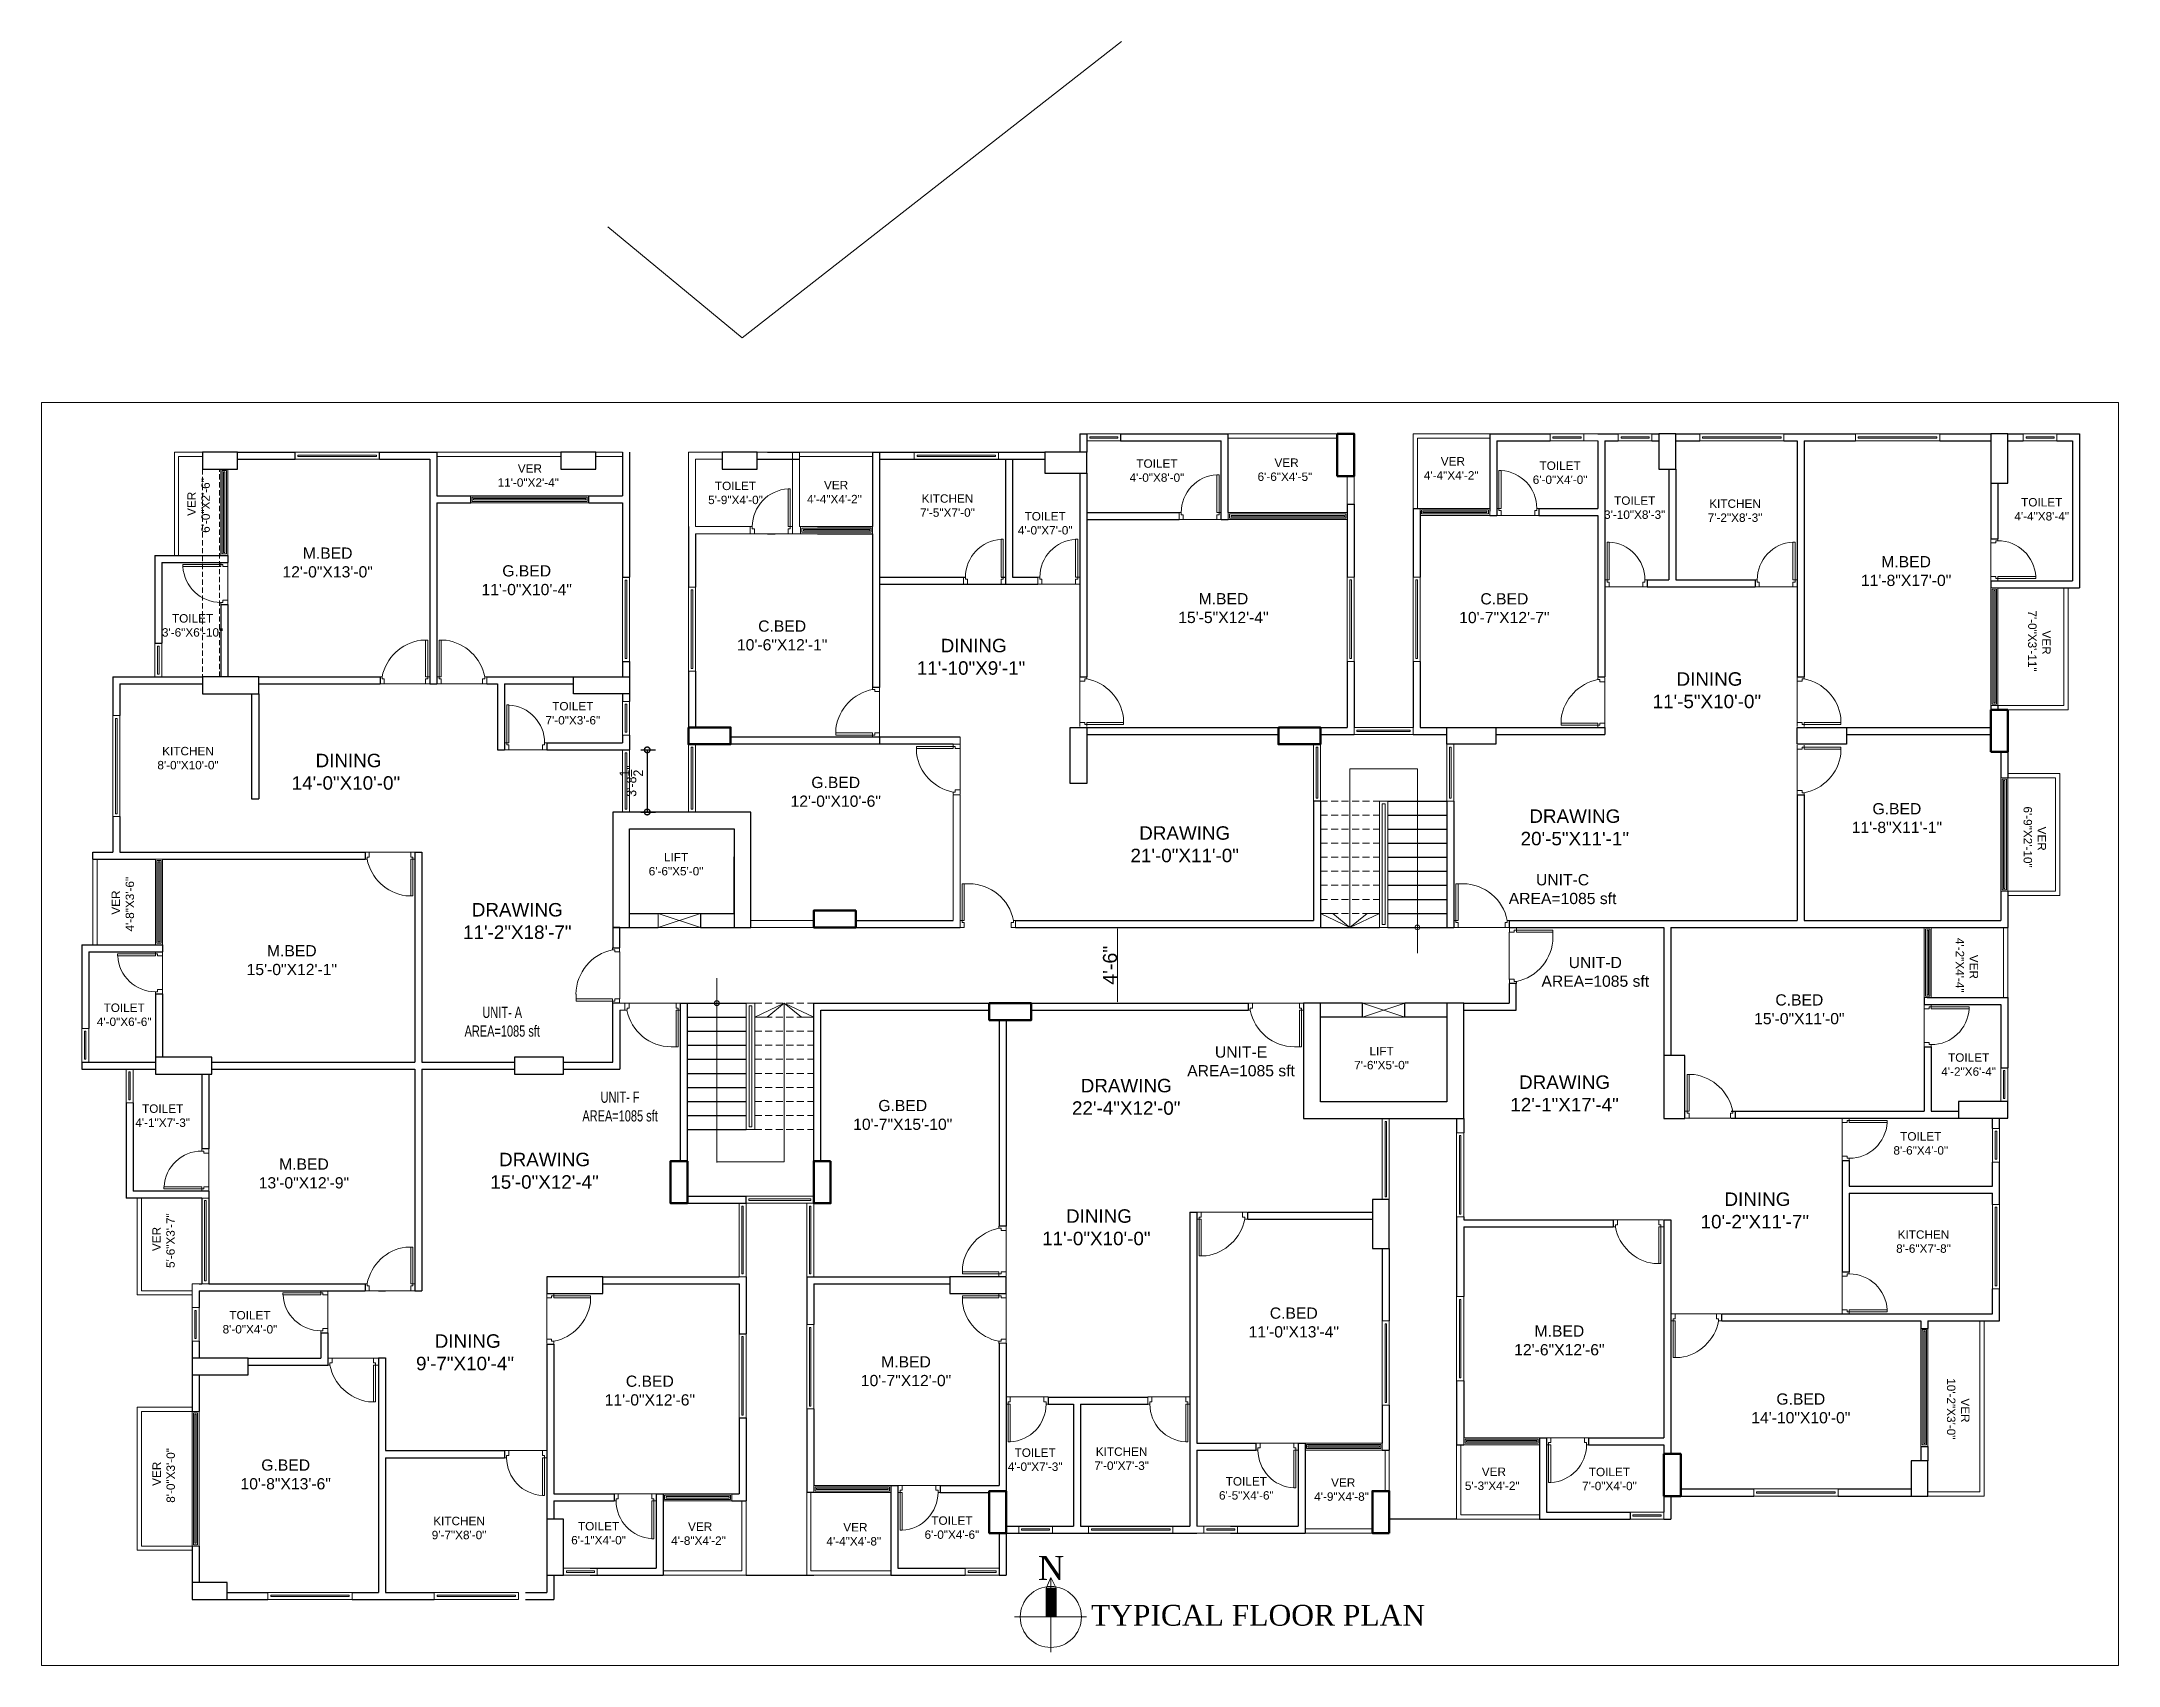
# Model space of a CAD drawing. Header units: feet. Extents: x 26 to 44756, y -209071 to 1253.
# Drawn here: x 1810 to 3289, y 95 to 1253 of the extents above; entities that cross this region are included whole.
import ezdxf

# ---------------------------------------------------------------- set-up
doc = ezdxf.new("R2010")
doc.units = ezdxf.units.FT
doc.header["$MEASUREMENT"] = 0
doc.linetypes.add('DASHED2', pattern=[0.375, 0.25, -0.125])
doc.linetypes.add('HIDDEN', pattern=[0.375, 0.25, -0.125])
doc.layers.get('0').update_dxf_attribs({"lineweight": 0})
doc.layers.get('Defpoints').update_dxf_attribs({"lineweight": 15})
for name, color, linetype, lineweight in [('Beam_Zakirul', 3, 'Continuous', 15), ('COLUMN', 1, 'Continuous', 50), ('Column_Zakirul', 10, 'Continuous', 30), ('DOOR', 13, 'Continuous', 20), ('pln-WALL', 7, 'Continuous', 35), ('TEXT', 251, 'Continuous', 9), ('TEXT 2', 190, 'Continuous', 13), ('VER', 30, 'Continuous', 15), ('wall', 250, 'Continuous', 0), ('WALL (I)', 7, 'Continuous', 0), ('WALL 0.30', 3, 'Continuous', 0), ('WIN', 132, 'Continuous', 9)]:
    doc.layers.add(name, color=color, linetype=linetype, lineweight=lineweight)
doc.styles.add('1-2', font='arial.ttf')
doc.styles.add('a', font='times.ttf', dxfattribs={"height": 1})
doc.styles.add('arial narrow', font='ARIALN.TTF')
doc.styles.add('DIM', font='arial.ttf', dxfattribs={"width": 0.9, "height": 7})
doc.styles.add('TNR', font='ARIALN.TTF', dxfattribs={"width": 0.7, "height": 8})
doc.dimstyles.new('STANDARD$0', dxfattribs={"dimscale": 0, "dimtxt": 10, "dimasz": 8, "dimexe": 6, "dimexo": 8, "dimgap": 3, "dimtad": 1, "dimdec": 1, "dimzin": 3, "dimdsep": 46, "dimlunit": 4, "dimtxsty": 'DIM', "dimblk": 'DOTSMALL', "dimcen": 0, "dimclrd": 6, "dimclre": 6, "dimclrt": 256, "dimadec": 0, "dimazin": 0, "dimtfac": 1, "dimtdec": 1, "dimtofl": 0, "dimtmove": 2, "dimatfit": 1, "dimldrblk": 'DOTSMALL', "dimfxl": 1, "dimtolj": 1, "dimtzin": 0, "dimarcsym": 0})

msp = doc.modelspace()

# ---------------------------------------------------------------- texts
at = {"layer": 'TEXT', "color": 0, "lineweight": 20, "insert": (2519.56, 173.43), "char_height": 17.17, "attachment_point": 1, "style": 'a'}
msp.add_mtext('N', dxfattribs=at)
at = {"layer": 'TEXT 2', "insert": (2557.3, 138.58), "char_height": 14.85, "attachment_point": 1, "style": 'a'}
msp.add_mtext('TYPICAL FLOOR PLAN', dxfattribs=at)
at = {"layer": 'WALL (I)', "lineweight": 30}
for s, insert, char_height, attachment_point, style in [('{\\fArial|b0|i0|c0|p34; VER\\P11\'-0"X2\'-4"}', (2156.45, 935.33), 6, 8, 'arial narrow'), ('{\\fArial|b0|i0|c0|p34; VER\\P6\'-6"X4\'-5"}', (2695.48, 947.52), 6, 5, 'arial narrow'), ('{\\fArial|b0|i0|c0|p34; VER\\P4\'-4"X4\'-2"}', (2813.95, 948.52), 6, 5, 'arial narrow'), ('{\\fArial|b0|i0|c0|p34; VER\\P4\'-4"X4\'-2"}', (2374.57, 931.62), 6, 5, 'arial narrow'), ('{\\fArial|b0|i0|c0|p34;M.BED\\P12\'-0"X13\'-0"}', (2013.55, 870.67), 8, 8, 'a'), ('{\\fArial|b0|i0|c0|p34;G.BED\\P11\'-0"X10\'-4"}', (2155.34, 858.03), 8, 8, 'a'), ('{\\fArial|b0|i0|c0|p34;M.BED\\P11\'-8"X17\'-0"}', (3137.98, 864.55), 8, 8, 'a'), ('{\\fArial|b0|i0|c0|p34;M.BED\\P15\'-5"X12\'-4"}', (2651.68, 838.16), 8, 8, 'a'), ('{\\fArial|b0|i0|c0|p34;C.BED\\P10\'-7"X12\'-7"}', (2851.8, 838.09), 8, 8, 'a'), ('{\\fArial|b0|i0|c0|p34;C.BED\\P10\'-6"X12\'-1"}', (2337.32, 818.67), 8, 8, 'a'), ('{\\fArial|b0|i0|c0|p34;G.BED\\P12\'-0"X10\'-6"}', (2375.49, 707.23), 8, 8, 'a'), ('{\\fArial|b0|i0|c0|p34;G.BED\\P11\'-8"X11\'-1"}', (3131.43, 688.51), 8, 8, 'a'), ('{\\fArial|b0|i0|c0|p34;UNIT-C\\PAREA=1085 sft }', (2893.26, 637.87), 8, 8, 'a'), ('{\\fArial|b0|i0|c0|p34;M.BED\\P15\'-0"X12\'-1"}', (1988.02, 587.28), 8, 8, 'a'), ('{\\fArial|b0|i0|c0|p34;UNIT-D\\PAREA=1085 sft }', (2916.57, 578.94), 8, 8, 'a'), ('{\\fArial|b0|i0|c0|p34;C.BED\\P15\'-0"X11\'-0"}', (3061.93, 552.25), 8, 8, 'a'), ('{\\fArial|b0|i0|c0|p34;UNIT-E\\PAREA=1085 sft}', (2664.22, 515.11), 8, 8, 'a'), ('{\\fArial|b0|i0|c0|p34;G.BED\\P10\'-7"X15\'-10"}', (2423.21, 476.96), 8, 8, 'a'), ('{\\fArial|b0|i0|c0|p34;M.BED\\P13\'-0"X12\'-9"}', (1996.66, 435.24), 8, 8, 'a'), ('{\\fArial|b0|i0|c0|p34;C.BED\\P11\'-0"X13\'-4"}', (2701.78, 329.04), 8, 8, 'a'), ('{\\fArial|b0|i0|c0|p34;M.BED\\P12\'-6"X12\'-6"}', (2890.99, 316.26), 8, 8, 'a'), ('{\\fArial|b0|i0|c0|p34;M.BED\\P10\'-7"X12\'-0"}', (2425.56, 294.32), 8, 8, 'a'), ('{\\fArial|b0|i0|c0|p34;C.BED\\P11\'-0"X12\'-6"}', (2243.06, 280.52), 8, 8, 'a'), ('{\\fArial|b0|i0|c0|p34;G.BED\\P14\'-10"X10\'-0"}', (3062.97, 267.81), 8, 8, 'a'), ('{\\fArial|b0|i0|c0|p34;G.BED\\P10\'-8"X13\'-6"}', (1983.65, 220.75), 8, 8, 'a'), ('{\\fArial|b0|i0|c0|p34; VER\\P4\'-9"X4\'-8"}', (2735.81, 220.7), 6, 5, 'arial narrow'), ('{\\fArial|b0|i0|c0|p34; VER\\P5\'-3"X4\'-2"}', (2843.17, 228.39), 6, 5, 'arial narrow'), ('{\\fArial|b0|i0|c0|p34; VER\\P4\'-8"X4\'-2"}', (2277.72, 189.28), 6, 5, 'arial narrow'), ('{\\fArial|b0|i0|c0|p34; VER\\P4\'-4"X4\'-8"}', (2388.33, 188.82, 821.93), 6, 5, 'arial narrow')]:
    msp.add_mtext(s, dxfattribs=dict(at, insert=insert, char_height=char_height, attachment_point=attachment_point, style=style))
at = {"layer": 'WALL (I)', "lineweight": 30, "attachment_point": 8}
for s, insert, char_height, width, style in [('{\\fArial|b0|i0|c0|p34;TOILET\\P4\'-0"X8\'-0"}', (2604.3, 938.86), 6, 43.0809, 'a'), ('{\\fArial|b0|i0|c0|p34;TOILET\\P6\'-0"X4\'-0"}', (2891.5, 937.34), 6, 43.0809, 'a'), ('{\\fArial|b0|i0|c0|p34;TOILET\\P5\'-9"X4\'-0"}', (2304.08, 922.95, 821.93), 6, 43.0809, 'a'), ('{\\fArial|b0|i0|c0|p34;KITCHEN\\P7\'-5"X7\'-0"}', (2455.1, 913.94), 6, 43.0809, 'a'), ('{\\fArial|b0|i0|c0|p34;TOILET\\P4\'-0"X7\'-0"}', (2524.69, 901.3), 6, 43.0809, 'a'), ('{\\fArial|b0|i0|c0|p34;TOILET\\P3\'-10"X8\'-3"}', (2944.64, 912.45), 6, 43.0809, 'a'), ('{\\fArial|b0|i0|c0|p34;KITCHEN\\P7\'-2"X8\'-3"}', (3016.13, 910.3), 6, 43.0809, 'a'), ('{\\fArial|b0|i0|c0|p34;TOILET\\P4\'-4"X8\'-4"}', (3234.58, 911.28), 6, 43.0809, 'a'), ('{\\fArial|b0|i0|c0|p34;TOILET\\P3\'-6"X6\'-10"}', (1917.31, 828.52), 6, 43.0809, 'a'), ('{\\fArial|b0|i0|c0|p34;TOILET\\P7\'-0"X3\'-6"}', (2188.21, 765.92), 6, 43.0809, 'a'), ('{\\fArial|b0|i0|c0|p34;KITCHEN\\P8\'-0"X10\'-0"}', (1914.07, 733.93), 6, 43.0809, 'a'), ('{\\fArial|b0|i0|c0|p34;LIFT\\P6\'-6"X5\'-0"}', (2261.74, 658.35), 6, 43.0809, 'a'), ('{\\fArial|b0|i0|c0|p34;TOILET\\P4\'-0"X6\'-6"}', (1868.6, 551.03), 6, 43.0809, 'a'), ('{\\fArial|b0|i0|c0|p34;UNIT- A\\PAREA=1085 sft\\P }', (2137.92, 530.04, 1643.86), 8, 159.9902, 'TNR'), ('{\\fArial|b0|i0|c0|p34;LIFT\\P7\'-6"X5\'-0"}', (2764.32, 520.16), 6, 43.0809, 'a'), ('{\\fArial|b0|i0|c0|p34;TOILET\\P4\'-2"X6\'-4"}', (3182.54, 515.54), 6, 43.0809, 'a'), ('{\\fArial|b0|i0|c0|p34;UNIT- F\\PAREA=1085 sft\\P }', (2221.86, 469.61), 8, 109.3802, 'TNR'), ('{\\fArial|b0|i0|c0|p34;TOILET\\P4\'-1"X7\'-3"}', (1896.01, 479.12), 6, 43.0809, 'a'), ('{\\fArial|b0|i0|c0|p34;TOILET\\P8\'-6"X4\'-0"}', (3148.43, 459.37), 6, 43.0809, 'a'), ('{\\fArial|b0|i0|c0|p34;KITCHEN\\P8\'-6"X7\'-8"}', (3150.37, 389.4), 6, 43.0809, 'a'), ('{\\fArial|b0|i0|c0|p34;TOILET\\P8\'-0"X4\'-0"}', (1958.2, 331.89), 6, 43.0809, 'a'), ('{\\fArial|b0|i0|c0|p34;TOILET\\P4\'-0"X7\'-3"}', (2517.56, 233.96), 6, 43.0809, 'a'), ('{\\fArial|b0|i0|c0|p34;KITCHEN\\P7\'-0"X7\'-3"}', (2579.14, 234.68), 6, 43.0809, 'a'), ('{\\fArial|b0|i0|c0|p34;TOILET\\P6\'-5"X4\'-6"}', (2667.98, 213.5), 6, 43.0809, 'a'), ('{\\fArial|b0|i0|c0|p34;TOILET\\P7\'-0"X4\'-0"}', (2926.63, 220.2), 6, 43.0809, 'a'), ('{\\fArial|b0|i0|c0|p34;KITCHEN\\P9\'-7"X8\'-0"}', (2107.15, 185.26), 6, 43.0809, 'a'), ('{\\fArial|b0|i0|c0|p34;TOILET\\P6\'-1"X4\'-0"}', (2206.53, 181.57), 6, 43.0809, 'a'), ('{\\fArial|b0|i0|c0|p34;TOILET\\P6\'-0"X4\'-6"}', (2458.25, 185.54), 6, 43.0809, 'a')]:
    msp.add_mtext(s, dxfattribs=dict(at, insert=insert, char_height=char_height, width=width, style=style))
at = {"layer": 'WALL (I)', "lineweight": 30, "char_height": 6, "style": 'arial narrow'}
for s, insert, attachment_point, rotation in [('{\\fArial|b0|i0|c0|p34; VER\\P6\'-0"X2\'-6"}', (1929.67, 922.07), 8, 90), ('{\\fArial|b0|i0|c0|p34; VER\\P7\'-0"X3\'-11"}', (3232.88, 825.5), 5, 270), ('{\\fArial|b0|i0|c0|p34; VER\\P6\'-9"X2\'-10"}', (3229.64, 685.75), 5, 270), ('{\\fArial|b0|i0|c0|p34; VER\\P4\'-8"X3\'-6"}', (1875.71, 637.91), 8, 90), ('{\\fArial|b0|i0|c0|p34; VER\\P4\'-2"X4\'-4"}', (3181.3, 594.42), 5, 270), ('{\\fArial|b0|i0|c0|p34; VER\\P5\'-6"X3\'-7"}', (1904.69, 398.13), 8, 90), ('{\\fArial|b0|i0|c0|p34; VER\\P10\'-2"X3\'-0"}', (3175.06, 278.27), 5, 270), ('{\\fArial|b0|i0|c0|p34; VER\\P8\'-0"X3\'-0"}', (1904.83, 230.81), 8, 90)]:
    msp.add_mtext(s, dxfattribs=dict(at, insert=insert, attachment_point=attachment_point, rotation=rotation))
at = {"layer": 'WALL (I)', "lineweight": 30, "char_height": 9.6, "attachment_point": 5, "rotation": 0.00729, "style": 'a'}
for s, insert, width in [('{\\fArial|b0|i0|c0|p34; DINING\\P11\'-10"X9\'-1"}', (2471.87, 814.17), 228.5529), ('{\\fArial|b0|i0|c0|p34; DINING\\P11\'-5"X10\'-0"}', (2996.05, 790.34), 228.5529), ('{\\fArial|b0|i0|c0|p34; DINING\\P14\'-0"X10\'-0"}', (2026.56, 732.25), 228.5529), ('{\\fArial|b0|i0|c0|p34;DRAWING\\P20\'-5"X11\'-1"}', (2902, 692.61), 228.5529), ('{\\fArial|b0|i0|c0|p34;DRAWING\\P21\'-0"X11\'-0"}', (2624.08, 680.56), 228.5613), ('{\\fArial|b0|i0|c0|p34;DRAWING\\P11\'-2"X18\'-7"}', (2148.63, 625.87), 228.5613), ('{\\fArial|b0|i0|c0|p34;DRAWING\\P22\'-4"X12\'-0"}', (2582.41, 500.57), 228.5529), ('{\\fArial|b0|i0|c0|p34;DRAWING\\P12\'-1"X17\'-4"}', (2894.67, 503.08), 228.5529), ('{\\fArial|b0|i0|c0|p34;DRAWING\\P15\'-0"X12\'-4"}', (2168.05, 447.89), 228.5613), ('{\\fArial|b0|i0|c0|p34; DINING\\P10\'-2"X11\'-7"}', (3030.22, 419.61), 228.5529), ('{\\fArial|b0|i0|c0|p34; DINING\\P11\'-0"X10\'-0"}', (2561.13, 407.6), 228.5529), ('{\\fArial|b0|i0|c0|p34; DINING\\P9\'-7"X10\'-4"}', (2111.41, 318.52), 228.5529)]:
    msp.add_mtext(s, dxfattribs=dict(at, insert=insert, width=width))

# ---------------------------------------------------------------- blocks, each defined once
blk = doc.blocks.new('d 36')
at = {"layer": 'DOOR'}
for p, q in [((114513.8, 20341.9), (114508.8, 20341.9)), ((114512.3, 20315.8), (114512.3, 20341.9)), ((114513.8, 20315.8), (114513.8, 20341.9)), ((114479.8, 20315.8), (114481.3, 20315.8)), ((114481.3, 20314.3), (114482.8, 20314.3)), ((114512.3, 20315.8), (114513.8, 20315.8)), ((114513.8, 20314.3), (114512.3, 20314.3)), ((114515.3, 20315.8), (114513.8, 20315.8)), ((114479.8, 20310.8), (114482.8, 20310.8)), ((114482.8, 20310.8), (114512.3, 20310.8)), ((114515.3, 20310.8), (114512.3, 20310.8))]:
    blk.add_line(p, q, dxfattribs=at)
for points in [[(114481.3, 20314.3), (114481.3, 20315.8)], [(114482.8, 20310.8), (114482.8, 20314.3)], [(114512.3, 20310.8), (114512.3, 20314.3)], [(114513.8, 20314.3), (114513.8, 20315.8)]]:
    blk.add_lwpolyline(points, dxfattribs=at)
blk.add_arc((114513.3, 20309.6), 32.6, 97.9478, 168.9886, dxfattribs=at)
blk = doc.blocks.new('D2')
at = {"layer": 'DOOR', "linetype": 'ByBlock'}
for p, q in [((-5, 0), (-5, -1.5)), ((0, 0), (0, -3)), ((-3.5, -1.5), (-3.5, -3)), ((-32, -27), (-32, -28.5)), ((-5, -27), (-32, -27)), ((-5, -28.5), (-32, -28.5)), ((-5, -27), (-5, -28.5)), ((-5, -30), (-5, -28.5)), ((-3.5, -28.5), (-3.5, -27)), ((0, -30), (0, -27))]:
    blk.add_line(p, q, dxfattribs=at)
for points in [[(-3.5, -1.5), (-5, -1.5)], [(0, -3), (-3.5, -3)], [(-3.5, -28.5), (-5, -28.5)], [(0, -27), (-3.5, -27)]]:
    blk.add_lwpolyline(points, dxfattribs=at)
blk.add_arc((-5, -28.5), 27, 90, 176.8153, dxfattribs=at)
blk = doc.blocks.new('DOOOO')
at = {"layer": 'DOOR'}
blk.add_line((103921.8, 4820), (103945.8, 4820), dxfattribs=at)
at = {"layer": 'DOOR', "rotation": 270}
blk.add_blockref('D2', (103948.8, 4820), dxfattribs=at)
blk = doc.blocks.new('d40')
at = {"layer": 'DOOR'}
for p, q in [((66129.6, 28438.5), (66124.6, 28438.5)), ((66128.1, 28412.5), (66128.1, 28438.5)), ((66129.6, 28412.5), (66129.6, 28438.5)), ((66091.6, 28412.5), (66093.1, 28412.5)), ((66091.6, 28407.5), (66094.6, 28407.5)), ((66093.1, 28411), (66094.6, 28411)), ((66128.1, 28412.5), (66129.6, 28412.5)), ((66129.6, 28411), (66128.1, 28411)), ((66131.1, 28407.5), (66128.1, 28407.5)), ((66131.1, 28412.5), (66129.6, 28412.5))]:
    blk.add_line(p, q, dxfattribs=at)
for points in [[(66093.1, 28411), (66093.1, 28412.5)], [(66094.6, 28407.5), (66094.6, 28411)], [(66128.1, 28407.5), (66128.1, 28411)], [(66129.6, 28411), (66129.6, 28412.5)]]:
    blk.add_lwpolyline(points, dxfattribs=at)
blk.add_arc((66124.9, 28406.1), 32.5, 90.5874, 168.6309, dxfattribs=at)
blk = doc.blocks.new('*D17')
at = {"color": 6, "lineweight": 15, "ltscale": 2, "transparency": 16777216}
for p, q in [((2618.3, 621.4), (2576.1, 621.4)), ((2576.1, 568.4), (2576.1, 620.4)), ((2578.7, 567.4), (2576.1, 567.4))]:
    blk.add_line(p, q, dxfattribs=at)
at = {"color": 6, "ltscale": 2, "transparency": 16777216}
for points in [[(2575.9, 620.4), (2576.2, 620.4), (2576.1, 621.4)], [(2575.9, 568.4), (2576.2, 568.4), (2576.1, 567.4)]]:
    blk.add_solid(points, dxfattribs=at)
at = {"layer": 'Defpoints', "color": 0, "ltscale": 2, "transparency": 16777216}
for p in [(2576.1, 621.4), (2618.3, 621.4, 821.9), (2578.7, 567.4, 821.9)]:
    blk.add_point(p, dxfattribs=at)
at = {"color": 7, "lineweight": 25, "ltscale": 2, "transparency": 16777216, "insert": (2570.9, 594.4), "char_height": 10, "attachment_point": 5, "rotation": 90, "style": '1-2'}
blk.add_mtext('\\A1;4\'-6"', dxfattribs=at)
blk = doc.blocks.new('_DOTSMALL')
at = {"color": 0, "linetype": 'ByBlock', "const_width": 0.5}
blk.add_lwpolyline([(-0.0625, 0, 1), (0.0625, 0, 1)], format="xyb", close=True, dxfattribs=at)
blk = doc.blocks.new('*D98')
at = {"color": 6, "lineweight": -2, "transparency": 16777216}
for p, q in [((2236.6, 747.9), (2247.2, 747.9)), ((2241.2, 747.9), (2241.2, 703.6)), ((2236.6, 703.6), (2247.2, 703.6))]:
    blk.add_line(p, q, dxfattribs=at)
at = {"layer": 'Defpoints', "color": 0, "transparency": 16777216}
for p in [(2228.6, 747.9, 821.9), (2228.6, 703.6), (2241.2, 703.6)]:
    blk.add_point(p, dxfattribs=at)
at = {"color": 6, "lineweight": -2, "transparency": 16777216, "xscale": 8, "yscale": 8, "zscale": 8}
for p, rotation in [((2241.2, 747.9), 90), ((2241.2, 703.6), 270)]:
    blk.add_blockref('_DOTSMALL', p, dxfattribs=dict(at, rotation=rotation))
at = {"transparency": 16777216, "insert": (2229.9, 725.7), "char_height": 7, "attachment_point": 5, "rotation": 90, "style": 'DIM'}
blk.add_mtext('\\A1;3\'-8{\\H1x;\\S1/2;}"', dxfattribs=at)

# ---------------------------------------------------------------- dimensions: what is measured, and where the dimension line sits
dim = msp.add_linear_dim(base=(2241.15, 703.58), p1=(2228.59, 747.9, 821.93), p2=(2228.59, 703.58), angle=90, dimstyle='STANDARD$0', override={"dimscale": 1, "dimfxl": 3})
dim.commit()
dim.dimension.update_dxf_attribs({"geometry": '*D98', "text_midpoint": (2229.9, 725.74)})
at = {"color": 7, "lineweight": 25, "ltscale": 2}
dim = msp.add_linear_dim(base=(2576.06, 621.36, 821.93), p1=(2578.67, 567.36, 1643.86), p2=(2618.27, 621.36, 1643.86), angle=90, dimstyle='STANDARD$0', override={"dimscale": 1, "dimasz": 1, "dimexe": 0, "dimexo": 0, "dimgap": 0.09, "dimdec": 0, "dimtxsty": '1-2', "dimclrt": 7, "dimtdec": 0, "dimatfit": 3, "dimlwd": 15, "dimlwe": 15}, dxfattribs=at)
dim.commit()
dim.dimension.update_dxf_attribs({"geometry": '*D17', "text_midpoint": (2570.87, 594.36, 821.93)})

# ---------------------------------------------------------------- hatches: boundary and pattern name
at = {"layer": 'pln-WALL'}
h = msp.add_hatch(dxfattribs=at)
h.set_pattern_fill('ANSI31', color=256, scale=1.431119, angle=810, style=0)
h.set_pattern_definition([(135, (47071.7412, -5038.60322), (-0.1264942564, -0.1264942564), [])])
h.paths.add_polyline_path([(2525.53, 150.57), (2525.53, 129.99), (2532.6, 129.99), (2532.6, 150.57)])

# ---------------------------------------------------------------- linework, layer by layer
for p, q in [((2308.95, 1041.58), (2579.03, 1252.72)), ((2213.17, 1120.61), (2308.95, 1041.58)), ((2908.41, 973.02, 821.93), (2918.41, 973.02, 821.93)), ((2918.41, 968.02, 821.93), (2908.41, 968.02, 821.93)), ((2294.59, 959.99, 821.93), (2270.59, 959.99, 821.93)), ((2270.59, 906.97, 821.93), (2270.59, 959.99, 821.93)), ((2275.59, 906.97, 821.93), (2275.59, 954.99, 821.93)), ((2294.59, 954.99, 821.93), (2275.59, 954.99, 821.93)), ((2344.59, 906.97, 821.93), (2344.59, 959.99, 821.93)), ((2349.59, 906.97, 821.93), (2349.59, 959.99, 821.93)), ((2314.59, 906.97, 821.93), (2275.59, 906.97, 821.93)), ((2314.59, 906.97, 821.93), (2314.59, 901.97, 821.93)), ((2344.59, 906.97, 821.93), (2344.59, 901.97, 821.93)), ((2349.59, 906.97, 821.93), (2350.41, 906.97, 821.93)), ((2620.11, 917.02, 821.93), (2620.11, 912.02, 821.93)), ((2314.59, 901.97, 821.93), (2275.59, 901.97, 821.93)), ((2350.41, 901.97, 821.93), (2344.59, 901.97, 821.93)), ((2466.41, 870.99, 821.93), (2466.41, 865.99, 821.93)), ((2519.41, 870.99, 821.93), (2519.41, 865.99, 821.93)), ((2126.91, 794.9, 821.93), (2126.91, 799.9, 821.93)), ((2464.09, 751.9, 821.93), (2464.09, 756.9, 853.41)), ((2459.09, 751.9, 821.93), (2464.09, 751.9, 821.93)), ((2459.09, 626.36, 31.48), (2459.09, 715.9, 595.26)), ((2459.09, 715.9, 821.93), (2464.09, 715.9, 821.93)), ((2464.09, 621.36), (2464.09, 715.9, 595.26)), ((2359.79, 626.36), (2315.09, 626.36)), ((2315.09, 626.36), (2316.49, 626.36)), ((2503.59, 621.36, 0), (2503.59, 626.36, 31.48)), ((2315.09, 621.36), (2359.79, 621.36)), ((2221.59, 567.36), (2225.29, 567.36, 821.93)), ((2225.29, 562.36, 821.93), (2221.59, 562.36)), ((2225.29, 567.36, 821.93), (2225.29, 562.36, 821.93)), ((1923.93, 428.46, 821.93), (1928.93, 428.46, 821.93)), ((1916.93, 362.46, 821.93), (1916.93, 367.46, 821.93)), ((1916.93, 367.46, 821.93), (1923.93, 367.46, 821.93)), ((1916.93, 350.46, 821.93), (1916.93, 362.46, 821.93)), ((2496.8, 324.96, 821.93), (2491.8, 324.96, 821.93)), ((2597.8, 281.7, 821.93), (2597.8, 286.7, 821.93)), ((2637.8, 194.7, 821.93), (2632.8, 194.7, 821.93)), ((2637.8, 189.7, 821.93), (2632.8, 189.7, 821.93))]:
    msp.add_line(p, q)
at = {"color": 7, "lineweight": 25, "ltscale": 2}
for p, q in [((2549.41, 973.02, 821.93), (2549.41, 959.99, 821.93)), ((2549.41, 973.02, 821.93), (2554.41, 973.02, 821.93)), ((2554.41, 973.02, 821.93), (2554.41, 959.99, 821.93)), ((2578.41, 973.02, 821.93), (2655.11, 973.02, 821.93)), ((2578.41, 973.02, 821.93), (2578.41, 968.02, 821.93)), ((2578.41, 968.02, 821.93), (2650.11, 968.02, 821.93)), ((2650.11, 912.02, 821.93), (2650.11, 968.02, 821.93)), ((2655.11, 923.02, 821.93), (2655.11, 973.02, 821.93)), ((2841.41, 973.02, 821.93), (2841.41, 920.02, 821.93)), ((2841.41, 973.02, 821.93), (2884.41, 973.02, 821.93)), ((2846.41, 968.02, 821.93), (2846.41, 915.02, 821.93)), ((2846.41, 968.02, 821.93), (2884.41, 968.02, 821.93)), ((2918.41, 973.02, 821.93), (2932.91, 973.02, 821.93)), ((2918.41, 968.02, 821.93), (2918.41, 920.02, 821.93)), ((2923.41, 968.02, 821.93), (2923.41, 799.9, 821.93)), ((2923.41, 968.02, 821.93), (2932.91, 968.02, 821.93)), ((2956.91, 973.02, 821.93), (2961.91, 973.02, 821.93)), ((2956.91, 968.02, 821.93), (2961.91, 968.02, 821.93)), ((2973.91, 973.02, 821.93), (2990.93, 973.02, 821.93)), ((2973.91, 968.02, 821.93), (2990.93, 968.02, 821.93)), ((3050.93, 973.02, 821.93), (3101.91, 973.02, 821.93)), ((3050.93, 968.02, 821.93), (3060.41, 968.02, 821.93)), ((3060.41, 968.02, 821.93), (3060.41, 799.9, 821.93)), ((3065.41, 968.02, 821.93), (3065.41, 799.9, 821.93)), ((3065.41, 968.02, 821.93), (3101.91, 968.02, 821.93)), ((3161.91, 973.02, 821.93), (3198.41, 973.02, 821.93)), ((3161.91, 968.02, 821.93), (3198.41, 968.02, 821.93)), ((3210.41, 973.02, 821.93), (3221.41, 973.02, 821.93)), ((3210.41, 968.02, 821.93), (3221.41, 968.02, 821.93)), ((3245.41, 973.02, 821.93), (3261.41, 973.02, 821.93)), ((3245.41, 968.02, 821.93), (3256.41, 968.02, 821.93)), ((3256.41, 968.02, 821.93), (3256.41, 868.4, 821.93)), ((3261.41, 973.02, 821.93), (3261.41, 863.4, 821.93)), ((1949.41, 959.99, 821.93), (1990.41, 959.99, 821.93)), ((1949.41, 954.99, 821.93), (1990.41, 954.99, 821.93)), ((1949.41, 954.99, 821.93), (1990.41, 954.99, 821.93)), ((1990.41, 954.99, 821.93), (1990.41, 959.99, 821.93)), ((2050.41, 959.99, 821.93), (2091.41, 959.99, 821.93)), ((2050.41, 954.99, 821.93), (2050.41, 959.99, 821.93)), ((2050.41, 954.99, 821.93), (2080.41, 954.99, 821.93)), ((2050.41, 954.99, 821.93), (2086.41, 954.99, 821.93)), ((2086.41, 954.99, 821.93), (2086.41, 794.9, 821.93)), ((2091.41, 959.99, 821.93), (2091.41, 928.99, 821.93)), ((2223.59, 959.99, 821.93), (2223.59, 928.93, 821.93)), ((2228.59, 959.99, 821.93), (2228.59, 870.95, 821.93)), ((2228.59, 959.99, 821.93), (2228.59, 870.95, 821.93)), ((2319.59, 954.99, 821.93), (2349.59, 954.99, 821.93)), ((2326.94, 959.99, 821.93), (2349.59, 959.99, 821.93)), ((2401.77, 959.99, 821.93), (2401.77, 906.97, 821.93)), ((2401.77, 959.99, 821.93), (2406.77, 959.99, 821.93)), ((2406.77, 959.99, 821.93), (2406.77, 792.4, 821.93)), ((2406.77, 959.99, 821.93), (2524.41, 959.99, 821.93)), ((2406.77, 954.99, 821.93), (2524.41, 954.99, 821.93)), ((2496.41, 954.99, 821.93), (2496.41, 865.99, 821.93)), ((2501.41, 954.99, 821.93), (2501.41, 870.99, 821.93)), ((2968.91, 948.02, 821.93), (2968.91, 869.02, 821.93)), ((2973.91, 948.02, 821.93), (2973.91, 869.02, 821.93)), ((2549.41, 944.99, 821.93), (2549.41, 926.99, 821.93)), ((2549.41, 944.99, 821.93), (2549.41, 799.9, 821.93)), ((2554.41, 944.99, 821.93), (2554.41, 917.02, 821.93)), ((3198.41, 938.02, 821.93), (3198.41, 898.4, 821.93)), ((3203.41, 938.02, 821.93), (3203.41, 898.4, 821.93)), ((2091.41, 928.99, 821.93), (2115.5, 928.99, 821.93)), ((2091.41, 923.99, 821.93), (2091.41, 794.9, 821.93)), ((2091.41, 923.99, 821.93), (2115.5, 923.99, 821.93)), ((2115.5, 923.99, 821.93), (2115.5, 928.99, 821.93)), ((2199.5, 928.93, 821.93), (2223.59, 928.93, 821.93)), ((2199.5, 923.93, 821.93), (2199.5, 928.93, 821.93)), ((2199.5, 923.93, 821.93), (2223.59, 923.93, 821.93)), ((2223.59, 923.93, 821.93), (2223.59, 870.95, 821.93)), ((2554.41, 918.02, 821.93), (2554.41, 799.9, 821.93)), ((2655.11, 917.02, 821.93), (2655.11, 923.02, 821.93)), ((2739.81, 923.02, 821.93), (2744.81, 923.02, 821.93)), ((2739.81, 923.02, 821.93), (2739.81, 870.96, 821.93)), ((2744.81, 923.02, 821.93), (2744.81, 870.96, 821.93)), ((2786.81, 920.02, 821.93), (2791.81, 920.02, 821.93)), ((2786.81, 920.02, 821.93), (2786.81, 870.96, 821.93)), ((2791.81, 918.02, 821.93), (2791.81, 870.96, 821.93)), ((2841.41, 920.02, 821.93), (2841.41, 918.02, 821.93)), ((2876.41, 920.02, 821.93), (2918.41, 920.02, 821.93)), ((2876.41, 920.02, 821.93), (2876.41, 915.02, 821.93)), ((2223.59, 914.99, 821.93), (2223.59, 870.95, 821.93)), ((2270.59, 906.97, 821.93), (2270.59, 863.94, 821.93)), ((2362.41, 906.97, 821.93), (2401.77, 906.97, 821.93)), ((2554.41, 917.02, 821.93), (2620.11, 917.02, 821.93)), ((2554.41, 912.02, 821.93), (2620.11, 912.02, 821.93)), ((2650.11, 912.02, 821.93), (2655.11, 912.02, 821.93)), ((2841.41, 915.02, 821.93), (2846.41, 915.02, 821.93)), ((2876.41, 915.02, 821.93), (2918.41, 915.02, 821.93)), ((2918.41, 915.02, 821.93), (2918.41, 799.9, 821.93)), ((2275.59, 901.97, 821.93), (2275.59, 863.94, 821.93)), ((2326.94, 901.97, 821.93), (2332.41, 901.97, 821.93)), ((2362.41, 901.97, 821.93), (2401.77, 901.97, 821.93)), ((2401.77, 901.97, 821.93), (2401.77, 792.4, 821.93)), ((3198.41, 898.4, 821.93), (3203.41, 898.4, 821.93)), ((1890.41, 886.49, 821.93), (1890.41, 823.9, 821.93)), ((1890.41, 886.49, 821.93), (1937.41, 886.49, 821.93)), ((1895.41, 881.49, 821.93), (1895.41, 823.9, 821.93)), ((1895.41, 881.49, 821.93), (1942.41, 881.49, 821.93)), ((1937.41, 886.49, 821.93), (1942.41, 886.49, 821.93)), ((1942.41, 886.49, 821.93), (1942.41, 881.49, 821.93)), ((2223.59, 870.95, 821.93), (2228.59, 870.95, 821.93)), ((2406.77, 870.99, 821.93), (2467.91, 870.99, 821.93)), ((2406.77, 865.99, 821.93), (2519.41, 865.99, 821.93)), ((2493.41, 870.99, 821.93), (2496.41, 870.99, 821.93)), ((2501.41, 870.99, 821.93), (2519.41, 870.99, 821.93)), ((2953.41, 869.02, 821.93), (2968.91, 869.02, 821.93)), ((2953.41, 869.02, 821.93), (2953.41, 864.02, 821.93)), ((2953.41, 864.02, 821.93), (3030.41, 864.02, 821.93)), ((2973.91, 869.02, 821.93), (3030.41, 869.02, 821.93)), ((3030.41, 869.02, 821.93), (3030.41, 864.02, 821.93)), ((3198.41, 868.4, 821.93), (3198.41, 863.4, 821.93)), ((3198.41, 868.4, 821.93), (3256.41, 868.4, 821.93)), ((3203.41, 863.4, 821.93), (3250.41, 863.4, 821.93)), ((3210.41, 863.4, 821.93), (3261.41, 863.4, 821.93)), ((1937.41, 851.49, 821.93), (1937.41, 799.9, 821.93)), ((1937.41, 851.49, 821.93), (1942.41, 851.49, 821.93)), ((1942.41, 851.49, 821.93), (1942.41, 799.9, 821.93)), ((1890.41, 823.9, 821.93), (1895.41, 823.9, 821.93)), ((1860.51, 799.9, 821.93), (1924.41, 799.9, 821.93)), ((1860.51, 799.9, 821.93), (1860.51, 772.36, 821.93)), ((1964.41, 799.9, 821.93), (2050.91, 799.9, 821.93)), ((2050.91, 799.9, 821.93), (2050.91, 794.9, 821.93)), ((2126.91, 799.9, 821.93), (2223.59, 799.9, 821.93)), ((2223.59, 810.95, 821.93), (2223.59, 799.9, 821.93)), ((2223.59, 810.95, 821.93), (2223.59, 799.9, 821.93)), ((2223.59, 810.95, 821.93), (2228.59, 810.95, 821.93)), ((2228.59, 810.95, 821.93), (2228.59, 799.9, 821.93)), ((2228.59, 810.95, 821.93), (2228.59, 782.4, 821.93)), ((2270.59, 803.94, 821.93), (2270.59, 763.9, 821.93)), ((2275.59, 803.94, 821.93), (2275.59, 763.9, 821.93)), ((2549.41, 799.9, 821.93), (2554.41, 799.9, 821.93)), ((2739.81, 810.96, 821.93), (2739.81, 763.9, 821.93)), ((2744.81, 810.96, 821.93), (2744.81, 763.9, 821.93)), ((2786.81, 810.96, 821.93), (2786.81, 763.9, 821.93)), ((2791.81, 810.96, 821.93), (2791.81, 763.9, 821.93)), ((2918.41, 799.9, 821.93), (2923.41, 799.9, 821.93)), ((3060.41, 799.9, 821.93), (3065.41, 799.9, 821.93)), ((1865.51, 794.9, 821.93), (1924.41, 794.9, 821.93)), ((1865.51, 794.9, 821.93), (1865.51, 772.36, 821.93)), ((1959.41, 787.9, 821.93), (1959.41, 713.05, 821.93)), ((1964.41, 794.9, 821.93), (2050.91, 794.9, 821.93)), ((1964.41, 787.9, 821.93), (1964.41, 713.05, 821.93)), ((2086.41, 794.9, 821.93), (2091.41, 794.9, 821.93)), ((2126.91, 794.9, 821.93), (2134.59, 794.9, 821.93)), ((2134.59, 794.9, 821.93), (2134.59, 747.9, 821.93)), ((2139.59, 794.9, 821.93), (2139.59, 747.9, 821.93)), ((2139.59, 794.9, 821.93), (2188.59, 794.9, 821.93)), ((2223.59, 787.9, 821.93), (2223.59, 782.4, 821.93)), ((2223.59, 787.9, 821.93), (2223.59, 782.4, 821.93)), ((2228.59, 787.9, 821.93), (2228.59, 782.4, 821.93)), ((2228.59, 787.9, 821.93), (2228.59, 782.4, 821.93)), ((2406.77, 792.4, 821.93), (2401.77, 792.4, 821.93)), ((3198.41, 779.47, 821.93), (3198.41, 776.4, 821.93)), ((3203.41, 779.47, 821.93), (3203.41, 776.4, 821.93)), ((2223.59, 758.4, 821.93), (2223.59, 752.9, 821.93)), ((2223.59, 758.4, 821.93), (2223.59, 752.9, 821.93)), ((2228.59, 758.4, 821.93), (2228.59, 747.9, 821.93)), ((2228.59, 758.4, 821.93), (2228.59, 747.9, 821.93)), ((2464.09, 756.9, 821.93), (2300.59, 756.9, 821.93)), ((2406.77, 756.9, 821.93), (2406.77, 751.9, 821.93)), ((2554.41, 763.9, 821.93), (2690.81, 763.9, 821.93)), ((2554.41, 758.9, 821.93), (2690.81, 758.9, 821.93)), ((2720.81, 763.9, 821.93), (2739.81, 763.9, 821.93)), ((2720.81, 758.9, 821.93), (2744.81, 758.9, 821.93)), ((2786.81, 758.9, 821.93), (2810.81, 758.9, 821.93)), ((2791.81, 763.9, 821.93), (2810.81, 763.9, 821.93)), ((2806.63, 758.9, 821.93), (2810.81, 758.9, 821.93)), ((2845.81, 763.9, 821.93), (2923.41, 763.9, 821.93)), ((2845.81, 758.9, 821.93), (2923.41, 758.9, 821.93)), ((2923.41, 763.9, 821.93), (2923.41, 758.9, 821.93)), ((3095.41, 763.9, 821.93), (3198.41, 763.9, 821.93)), ((3095.41, 758.9, 821.93), (3198.41, 758.9, 821.93)), ((2134.59, 747.9, 821.93), (2139.59, 747.9, 821.93)), ((2169.59, 752.9, 821.93), (2169.59, 747.9, 821.93)), ((2169.59, 752.9, 821.93), (2223.59, 752.9, 821.93)), ((2169.59, 747.9, 821.93), (2228.59, 747.9, 821.93)), ((2459.09, 751.9, 821.93), (2300.59, 751.9, 821.93)), ((3205.41, 746.4, 821.93), (3205.41, 728.08, 821.93)), ((3210.41, 746.4, 821.93), (3210.41, 728.08, 821.93)), ((1959.41, 713.05, 821.93), (1964.41, 713.05, 821.93)), ((2715.81, 711.36, 821.93), (2715.81, 626.36, 821.93)), ((2720.81, 711.36, 821.93), (2715.81, 711.36, 821.93)), ((2720.81, 711.36, 821.93), (2720.81, 621.36, 821.93)), ((2768.81, 711.36, 821.93), (2810.81, 711.36, 821.93)), ((2810.81, 711.36, 821.93), (2810.81, 621.36, 821.93)), ((2815.81, 711.36, 821.93), (2815.81, 621.36, 821.93)), ((3060.41, 715.9, 821.93), (3060.41, 626.36, 821.93)), ((3060.41, 715.9, 821.93), (3060.41, 626.36, 821.93)), ((3060.41, 715.9, 821.93), (3065.41, 715.9, 821.93)), ((3065.41, 715.9, 821.93), (3065.41, 626.36, 821.93)), ((3065.41, 715.9, 821.93), (3065.41, 626.36, 821.93)), ((1860.51, 700.36, 821.93), (1860.51, 675.05, 821.93)), ((1860.51, 700.36, 821.93), (1860.51, 675.05, 821.93)), ((1865.51, 700.36, 821.93), (1865.51, 675.05, 821.93)), ((1865.51, 700.36, 821.93), (1865.51, 675.05, 821.93)), ((2768.81, 701.36, 821.93), (2810.81, 701.36, 821.93)), ((2243.09, 691.58, 821.93), (2303.09, 691.58, 821.93)), ((2768.81, 691.36, 821.93), (2810.81, 691.36, 821.93)), ((2768.81, 681.36, 821.93), (2810.81, 681.36, 821.93)), ((1846.34, 675.05, 821.93), (1860.51, 675.05, 821.93)), ((1846.34, 670.05, 821.93), (1846.34, 675.05, 821.93)), ((1846.34, 670.05, 821.93), (1890.93, 670.05, 821.93)), ((1865.51, 675.05, 821.93), (2040.23, 675.05, 821.93)), ((1895.93, 670.05, 821.93), (2040.23, 670.05, 821.93)), ((2040.23, 675.05, 821.93), (2040.23, 670.05, 821.93)), ((2075.73, 675.05, 821.93), (2075.73, 525.38, 821.93)), ((2075.73, 675.05, 821.93), (2080.73, 675.05, 821.93)), ((2080.73, 675.05, 821.93), (2080.73, 525.38, 821.93)), ((2303.09, 631.36, 821.93), (2303.09, 671.58, 821.93)), ((2768.81, 671.36, 821.93), (2810.81, 671.36, 821.93)), ((2768.81, 661.36, 821.93), (2810.81, 661.36, 821.93)), ((2768.81, 651.36, 821.93), (2810.81, 651.36, 821.93)), ((2768.81, 641.36, 821.93), (2810.81, 641.36, 821.93)), ((3205.41, 647.19, 821.93), (3205.41, 626.36, 821.93)), ((3210.41, 647.19, 821.93), (3210.41, 621.36, 821.93)), ((2228.59, 631.36, 821.93), (2249.09, 631.36, 821.93)), ((2279.09, 631.36, 821.93), (2279.09, 621.36, 821.93)), ((2279.09, 631.36, 821.93), (2303.09, 631.36, 821.93)), ((2389.79, 626.36, 821.93), (2459.09, 626.36, 821.93)), ((2503.59, 626.36, 821.93), (2549.41, 626.36, 821.93)), ((2549.41, 626.36, 821.93), (2715.81, 626.36, 821.93)), ((2768.81, 631.36, 821.93), (2810.81, 631.36, 821.93)), ((2855.31, 626.36, 821.93), (3060.41, 626.36, 821.93)), ((2855.31, 626.36, 821.93), (2855.31, 623.36, 821.93)), ((2855.31, 625.86, 821.93), (2855.31, 621.36, 821.93)), ((3065.41, 626.36, 821.93), (3205.41, 626.36, 821.93)), ((1838.34, 609.05, 821.93), (1838.34, 549.38, 821.93)), ((1838.34, 609.05, 821.93), (1890.93, 609.05, 821.93)), ((1890.93, 609.05, 821.93), (1895.93, 609.05, 821.93)), ((1895.93, 609.05, 821.93), (1895.93, 604.05, 821.93)), ((2228.59, 621.36, 821.93), (2249.09, 621.36, 821.93)), ((2279.09, 621.36, 821.93), (2313.02, 621.36, 821.93)), ((2389.79, 621.36, 821.93), (2464.09, 621.36, 821.93)), ((2503.59, 621.36, 821.93), (2762.81, 621.36, 821.93)), ((2768.81, 621.36, 821.93), (2810.81, 621.36, 821.93)), ((2810.81, 621.36, 821.93), (2815.81, 621.36, 821.93)), ((2855.31, 621.36, 821.93), (2965.41, 621.36, 821.93)), ((2965.41, 621.36, 821.93), (2965.41, 515.36, 821.93)), ((2965.41, 621.36, 821.93), (2965.41, 530.15, 821.93)), ((2970.41, 621.36, 821.93), (3150.89, 621.36, 821.93)), ((2970.41, 621.36, 821.93), (2970.41, 530.15, 821.93)), ((2970.41, 621.36, 821.93), (2970.41, 530.15, 821.93)), ((3155.89, 621.36, 821.93), (3210.41, 621.36, 821.93)), ((1843.34, 604.05, 821.93), (1843.34, 549.38, 821.93)), ((1843.34, 604.05, 821.93), (1895.93, 604.05, 821.93)), ((2860.31, 581.36, 821.93), (2855.31, 581.36, 821.93)), ((2855.31, 581.36, 821.93), (2855.31, 567.36, 821.93)), ((2860.31, 562.36, 821.93), (2860.31, 581.36, 821.93)), ((1890.93, 574.05, 821.93), (1895.93, 574.05, 821.93)), ((1890.93, 574.05, 821.93), (1890.93, 525.99, 821.93)), ((1895.93, 574.05, 821.93), (1895.93, 528.88, 821.93)), ((2216.59, 525.38), (2216.59, 567.36)), ((2221.59, 567.36), (2216.59, 567.36)), ((2221.59, 562.36), (2221.59, 520.38)), ((2264.79, 454.82, 821.93), (2264.79, 567.36, 821.93)), ((2264.79, 567.36, 821.93), (2311.79, 567.36, 821.93)), ((2269.79, 454.82, 821.93), (2269.79, 567.36, 821.93)), ((2359.79, 567.36, 821.93), (2484.8, 567.36, 821.93)), ((2359.79, 454.82, 821.93), (2359.79, 567.36, 821.93)), ((2359.79, 567.36, 821.93), (2364.79, 567.36, 821.93)), ((2364.79, 562.36, 821.93), (2484.8, 562.36, 821.93)), ((2364.79, 454.82, 821.93), (2364.79, 562.36, 821.93)), ((2514.8, 567.36, 821.93), (2669.31, 567.36, 821.93)), ((2514.8, 562.36, 821.93), (2669.31, 562.36, 821.93)), ((2669.31, 567.36, 821.93), (2669.31, 562.36, 821.93)), ((2750.81, 567.36, 821.93), (2720.81, 567.36, 821.93)), ((2750.81, 557.36, 821.93), (2750.81, 567.36, 821.93)), ((2810.81, 567.36, 821.93), (2780.81, 567.36, 821.93)), ((2780.81, 557.36, 821.93), (2780.81, 567.36, 821.93)), ((2822.81, 567.36, 821.93), (2855.31, 567.36, 821.93)), ((2822.81, 562.36, 821.93), (2860.31, 562.36, 821.93)), ((3150.89, 571.36, 821.93), (3150.89, 566.36, 821.93)), ((3150.89, 566.36, 821.93), (3205.41, 566.36, 821.93)), ((3152.89, 571.36, 821.93), (3155.89, 571.36, 821.93)), ((3155.89, 571.36, 821.93), (3210.41, 571.36, 821.93)), ((3205.41, 566.36, 821.93), (3205.41, 521.36, 821.93)), ((3210.41, 571.36, 821.93), (3210.41, 521.36, 821.93)), ((2269.79, 557.36, 821.93), (2311.79, 557.36, 821.93)), ((2491.8, 555.36, 821.93), (2491.8, 408.39, 821.93)), ((2496.8, 555.36, 821.93), (2496.8, 408.39, 821.93)), ((2750.81, 557.36, 821.93), (2720.81, 557.36, 821.93)), ((2810.81, 557.36, 821.93), (2780.81, 557.36, 821.93)), ((2269.79, 547.36, 821.93), (2311.79, 547.36, 821.93)), ((2269.79, 537.36, 821.93), (2311.79, 537.36, 821.93)), ((2810.81, 547.36, 821.93), (2810.81, 497.15, 821.93)), ((2810.81, 537.36, 821.93), (2810.81, 505.36, 821.93)), ((3150.89, 536.36, 821.93), (3155.89, 536.36, 821.93)), ((3150.89, 536.36, 821.93), (3150.89, 490.36, 821.93)), ((3155.89, 536.36, 821.93), (3155.89, 490.36, 821.93)), ((1838.34, 525.38, 821.93), (1838.34, 520.38, 821.93)), ((1838.34, 525.38, 821.93), (1890.93, 525.38, 821.93)), ((1838.34, 520.38, 821.93), (1890.93, 520.38, 821.93)), ((1930.93, 525.38, 821.93), (2075.73, 525.38, 821.93)), ((1930.93, 520.38, 821.93), (2075.73, 520.38, 821.93)), ((2075.73, 520.38, 821.93), (2075.73, 362.46, 821.93)), ((2080.73, 525.38, 821.93), (2146.59, 525.38, 821.93)), ((2080.73, 520.38, 821.93), (2080.73, 362.46, 821.93)), ((2080.73, 520.38, 821.93), (2146.59, 520.38, 821.93)), ((2181.59, 525.38, 821.93), (2216.59, 525.38, 821.93)), ((2181.59, 520.38, 821.93), (2221.59, 520.38, 821.93)), ((2269.79, 527.36, 821.93), (2311.79, 527.36, 821.93)), ((3205.41, 521.36, 821.93), (3210.41, 521.36, 821.93)), ((1923.93, 516.88, 821.93), (1923.93, 463.46, 821.93)), ((1928.93, 516.88, 821.93), (1928.93, 463.46, 821.93)), ((2269.79, 517.36, 821.93), (2311.79, 517.36, 821.93)), ((2269.79, 507.36, 821.93), (2311.79, 507.36, 821.93)), ((1869.93, 496.38, 821.93), (1869.93, 428.46, 821.93)), ((1874.93, 496.38, 821.93), (1874.93, 433.46, 821.93)), ((2269.79, 497.36, 821.93), (2311.79, 497.36, 821.93)), ((2792.81, 497.15, 821.93), (2720.81, 497.15, 821.93)), ((3013.41, 490.36, 821.93), (3150.89, 490.36, 821.93)), ((3016.41, 485.36, 821.93), (3016.41, 490.36, 821.93)), ((3155.89, 490.36, 821.93), (3175.41, 490.36, 821.93)), ((2269.79, 487.36, 821.93), (2311.79, 487.36, 821.93)), ((2269.79, 477.36, 821.93), (2311.79, 477.36, 821.93)), ((2817.81, 485.15, 821.93), (2817.81, 475.02, 821.93)), ((2822.81, 485.15, 821.93), (2822.81, 475.02, 821.93)), ((3013.41, 485.36, 821.93), (3175.41, 485.36, 821.93)), ((3199.53, 478.13, 821.93), (3199.53, 485.36, 821.93)), ((3204.53, 478.13, 821.93), (3204.53, 485.36, 821.93)), ((1928.93, 463.46, 821.93), (1923.93, 463.46, 821.93)), ((3092.53, 455.36, 821.93), (3092.53, 375.89, 821.93)), ((3092.53, 455.36, 821.93), (3097.53, 455.36, 821.93)), ((3097.53, 455.36, 821.93), (3097.53, 436.89, 821.93)), ((3199.53, 436.89, 821.93), (3199.53, 454.13, 821.93)), ((3204.53, 423.89, 821.93), (3204.53, 454.13, 821.93)), ((1928.93, 433.46, 821.93), (1874.93, 433.46, 821.93)), ((1928.93, 433.46, 821.93), (1928.93, 367.46, 821.93)), ((2269.79, 429.82, 821.93), (2311.58, 429.82, 821.93)), ((2311.58, 424.82, 821.93), (2311.58, 429.82, 821.93)), ((3097.53, 437.89, 821.93), (3097.53, 436.89, 821.93)), ((3097.53, 436.89, 821.93), (3199.53, 436.89, 821.93)), ((3097.53, 431.89, 821.93), (3199.53, 431.89, 821.93)), ((3097.53, 431.89, 821.93), (3097.53, 375.89, 821.93)), ((3199.53, 436.89, 821.93), (3199.53, 437.89, 821.93)), ((3199.53, 423.89, 821.93), (3199.53, 431.89, 821.93)), ((1923.93, 428.46, 821.93), (1869.93, 428.46, 821.93)), ((1923.93, 428.46, 821.93), (1923.93, 367.46, 821.93)), ((2269.79, 424.82, 821.93), (2311.58, 424.82, 821.93)), ((2627.8, 418.46, 821.93), (2627.8, 194.7, 821.93)), ((2627.8, 418.46, 821.93), (2632.8, 418.46, 821.93)), ((2632.8, 418.46, 821.93), (2632.8, 253.89, 821.93)), ((2668.8, 418.46, 821.93), (2668.8, 413.46, 821.93)), ((2668.8, 418.46, 821.93), (2757.81, 418.46, 821.93)), ((2817.81, 415.02, 821.93), (2817.81, 358.29, 821.93)), ((2822.81, 415.02, 821.93), (2822.81, 412.87, 821.93)), ((2496.8, 408.39, 821.93), (2491.8, 408.39, 821.93)), ((2668.8, 413.46, 821.93), (2757.81, 413.46, 821.93)), ((2822.81, 412.87, 821.93), (2929.41, 412.87, 821.93)), ((2822.81, 407.87, 821.93), (2929.41, 407.87, 821.93)), ((2822.81, 407.87, 821.93), (2822.81, 358.29, 821.93)), ((2929.41, 412.87, 821.93), (2929.41, 407.87, 821.93)), ((2965.41, 412.87, 821.93), (2965.41, 257.7, 821.93)), ((2965.41, 412.87, 821.93), (2970.41, 412.87, 821.93)), ((2970.41, 412.87, 821.93), (2970.41, 246.14, 821.93)), ((2764.81, 392.46, 821.93), (2764.81, 340.89, 821.93)), ((2769.81, 392.46, 821.93), (2769.81, 340.89, 821.93)), ((2209.59, 372.46, 821.93), (2301.59, 372.46, 821.93)), ((2209.59, 372.46, 821.93), (2306.59, 372.46, 821.93)), ((2311.58, 372.46, 821.93), (2311.58, 331.79, 821.93)), ((2354.79, 372.46, 821.93), (2354.79, 338.29, 821.93)), ((2354.79, 372.46, 821.93), (2456.8, 372.46, 821.93)), ((2354.79, 372.46, 821.93), (2456.8, 372.46, 821.93)), ((3092.53, 375.89, 821.93), (3097.53, 375.89, 821.93)), ((1921.93, 367.46, 821.93), (1923.93, 367.46, 821.93)), ((1921.93, 362.46, 821.93), (2040.23, 362.46, 821.93)), ((1921.93, 362.46, 821.93), (1921.93, 350.46, 821.93)), ((1928.93, 367.46, 821.93), (2040.23, 367.46, 821.93)), ((2040.23, 367.46, 821.93), (2040.23, 362.46, 821.93)), ((2049.73, 362.46, 821.93), (2054.73, 362.46, 821.93)), ((2075.73, 362.46, 821.93), (2080.73, 362.46, 821.93)), ((2209.59, 367.46, 821.93), (2306.58, 367.46, 821.93)), ((2306.58, 367.46, 821.93), (2306.58, 331.79, 821.93)), ((2359.79, 367.46, 821.93), (2359.79, 338.29, 821.93)), ((2359.79, 367.46, 821.93), (2456.8, 367.46, 821.93)), ((2359.79, 367.46, 821.93), (2456.8, 367.46, 821.93)), ((3199.53, 345.89, 821.93), (3199.53, 363.89, 821.93)), ((3204.53, 340.89, 821.93), (3204.53, 363.89, 821.93)), ((3006.41, 345.89, 821.93), (3006.41, 340.89, 821.93)), ((3006.41, 345.89, 821.93), (3087.53, 345.89, 821.93)), ((3006.41, 340.89, 821.93), (3148.53, 340.89, 821.93)), ((3087.53, 345.89, 821.93), (3199.53, 345.89, 821.93)), ((3148.53, 340.89, 821.93), (3148.53, 335.52, 821.93)), ((3153.53, 340.89, 821.93), (3153.53, 335.52, 821.93)), ((3153.53, 340.89, 821.93), (3204.53, 340.89, 821.93)), ((1916.93, 326.46, 821.93), (1916.93, 314.46, 821.93)), ((1921.93, 326.46, 821.93), (1921.93, 314.46, 821.93)), ((2008.73, 332.46, 821.93), (2013.73, 332.46, 821.93)), ((2008.73, 332.46, 821.93), (2008.73, 314.46, 821.93)), ((2013.73, 332.46, 821.93), (2013.73, 309.46, 821.93)), ((2306.58, 331.79, 821.93), (2311.58, 331.79, 821.93)), ((3148.53, 335.52, 821.93), (3153.53, 335.52, 821.93)), ((1956.93, 314.46, 821.93), (2008.73, 314.46, 821.93)), ((2049.73, 314.65, 821.93), (2054.73, 314.65, 821.93)), ((2049.73, 314.65, 821.93), (2049.73, 147.46, 821.93)), ((2054.73, 314.65, 821.93), (2054.73, 248.46, 821.93)), ((2169.59, 324.46, 821.93), (2169.59, 171.7, 821.93)), ((2169.59, 324.46, 821.93), (2174.59, 324.46, 821.93)), ((2174.59, 324.46, 821.93), (2174.59, 217.7, 821.93)), ((2491.8, 324.96, 821.93), (2491.8, 223.7, 821.93)), ((2496.8, 324.96, 821.93), (2496.8, 219.7, 821.93)), ((1916.93, 302.46, 821.93), (1916.93, 276.46, 821.93)), ((1921.93, 302.46, 821.93), (1921.93, 276.46, 821.93)), ((1956.93, 309.46, 821.93), (2013.73, 309.46, 821.93)), ((2817.81, 298.29, 821.93), (2817.81, 252.7, 821.93)), ((2822.81, 298.29, 821.93), (2822.81, 257.7, 821.93)), ((2526.8, 286.7, 821.93), (2597.8, 286.7, 821.93)), ((2526.8, 286.7, 821.93), (2526.8, 281.7, 821.93)), ((2526.8, 281.7, 821.93), (2544.8, 281.7, 821.93)), ((2543.8, 281.7, 821.93), (2544.8, 281.7, 821.93)), ((2544.8, 281.7, 821.93), (2544.8, 194.7, 821.93)), ((2549.8, 281.7, 821.93), (2549.8, 194.7, 821.93)), ((2549.8, 281.7, 821.93), (2597.8, 281.7, 821.93)), ((2306.58, 271.79, 821.93), (2306.58, 217.73, 821.93)), ((2306.58, 271.79, 821.93), (2311.58, 271.79, 821.93)), ((2311.58, 271.79, 821.93), (2311.58, 212.7, 821.93)), ((2354.79, 278.29, 821.93), (2354.79, 218.7, 821.93)), ((2359.79, 278.29, 821.93), (2359.79, 223.7, 821.93)), ((2764.81, 280.89, 821.93), (2764.81, 253.89, 821.93)), ((2769.81, 280.89, 821.93), (2769.81, 248.89, 821.93)), ((2632.8, 253.89, 821.93), (2674.81, 253.89, 821.93)), ((2674.81, 253.89, 821.93), (2674.81, 248.89, 821.93)), ((2704.81, 253.89, 821.93), (2704.81, 194.7, 821.93)), ((2704.81, 253.89, 821.93), (2709.81, 253.89, 821.93)), ((2709.81, 253.89, 821.93), (2709.81, 248.89, 821.93)), ((2817.81, 252.7, 821.93), (2822.81, 252.7, 821.93)), ((2876.81, 257.7, 821.93), (2876.81, 252.7, 821.93)), ((2876.81, 257.7, 821.93), (2881.81, 257.7, 821.93)), ((2876.81, 252.7, 821.93), (2876.81, 199.7, 821.93)), ((2881.81, 257.7, 821.93), (2881.81, 204.7, 821.93)), ((2911.81, 257.7, 821.93), (2911.81, 252.7, 821.93)), ((2911.81, 257.7, 821.93), (2965.41, 257.7, 821.93)), ((2911.81, 252.7, 821.93), (2965.41, 252.7, 821.93)), ((2965.41, 252.7, 821.93), (2965.41, 246.14, 821.93)), ((2054.73, 248.46, 821.93), (2139.59, 248.46, 821.93)), ((2054.73, 243.46, 821.93), (2139.59, 243.46, 821.93)), ((2054.73, 243.46, 821.93), (2054.73, 147.46, 821.93)), ((2139.59, 248.46, 821.93), (2139.59, 243.46, 821.93)), ((2632.8, 248.89, 821.93), (2632.8, 194.7, 821.93)), ((2632.8, 248.89, 821.93), (2674.81, 248.89, 821.93)), ((2709.81, 248.89, 821.93), (2709.81, 189.7, 821.93)), ((2764.81, 248.89, 821.93), (2769.81, 248.89, 821.93)), ((2766.81, 248.89, 821.93), (2769.81, 248.89, 821.93)), ((3148.53, 251.52, 821.93), (3148.53, 241.14, 821.93)), ((3148.53, 251.52, 821.93), (3153.53, 251.52, 821.93)), ((3153.53, 251.52, 821.93), (3153.53, 241.14, 821.93)), ((2414.83, 223.7, 821.93), (2414.83, 218.7, 821.93)), ((2414.83, 223.7, 821.93), (2419.83, 223.7, 821.93)), ((2419.83, 223.7, 821.93), (2419.83, 164.7, 821.93)), ((2449.83, 223.7, 821.93), (2449.83, 218.7, 821.93)), ((2449.83, 223.7, 821.93), (2491.8, 223.7, 821.93)), ((2174.59, 217.7, 821.93), (2217.59, 217.7, 821.93)), ((2174.59, 212.7, 821.93), (2217.59, 212.7, 821.93)), ((2174.59, 212.7, 821.93), (2174.59, 199.7, 821.93)), ((2217.59, 217.7, 821.93), (2217.59, 212.7, 821.93)), ((2247.59, 217.7, 821.93), (2252.59, 217.7, 821.93)), ((2247.59, 217.7, 821.93), (2247.59, 164.7, 821.93)), ((2252.59, 217.7, 821.93), (2252.59, 159.7, 821.93)), ((2301.59, 217.73, 821.93), (2306.58, 217.73, 821.93)), ((2301.59, 212.7, 821.93), (2311.58, 212.7, 821.93)), ((2359.8, 218.7, 821.93), (2354.79, 218.7, 821.93)), ((2414.83, 218.7, 821.93), (2414.83, 159.7, 821.93)), ((2449.83, 218.7, 821.93), (2484.8, 218.7, 821.93)), ((2965.41, 216.14, 821.93), (2965.41, 204.7, 821.93)), ((2970.41, 216.14, 821.93), (2970.41, 199.7, 821.93)), ((2977.41, 221.14, 821.93), (3029.47, 221.14, 821.93)), ((2977.41, 216.14, 821.93), (3029.47, 216.14, 821.93)), ((3089.47, 221.14, 821.93), (3141.53, 221.14, 821.93)), ((3089.47, 216.14, 821.93), (3141.53, 216.14, 821.93)), ((2496.8, 194.7, 821.93), (2544.8, 194.7, 821.93)), ((2543.8, 194.7, 821.93), (2544.8, 194.7, 821.93)), ((2549.8, 194.7, 821.93), (2627.8, 194.7, 821.93)), ((2656.8, 194.7, 821.93), (2704.81, 194.7, 821.93)), ((2817.81, 199.7, 821.93), (2769.81, 199.7, 821.93)), ((2876.81, 199.7, 821.93), (2881.81, 199.7, 821.93)), ((2881.81, 204.7, 821.93), (2941.41, 204.7, 821.93)), ((2881.81, 199.7, 821.93), (2941.41, 199.7, 821.93)), ((2941.41, 204.7, 821.93), (2941.41, 199.7, 821.93)), ((2965.41, 199.7, 821.93), (2970.41, 199.7, 821.93)), ((1916.93, 180.46, 821.93), (1916.93, 154.46, 821.93)), ((1921.93, 180.46, 821.93), (1921.93, 154.46, 821.93)), ((2491.8, 189.7, 821.93), (2491.8, 159.7, 821.93)), ((2496.8, 189.7, 821.93), (2496.8, 159.7, 821.93)), ((2496.8, 189.7, 821.93), (2627.8, 189.7, 821.93)), ((2538.8, 189.7, 821.93), (2538.8, 189.45, 821.93)), ((2543.8, 189.7, 821.93), (2543.8, 189.45, 821.93)), ((2627.8, 189.7, 821.93), (2632.8, 189.7, 821.93)), ((2656.8, 189.7, 821.93), (2709.81, 189.7, 821.93)), ((2200.59, 164.7, 821.93), (2247.59, 164.7, 821.93)), ((2419.83, 164.7, 821.93), (2467.8, 164.7, 821.93)), ((2169.59, 159.7, 821.93), (2169.59, 147.46, 821.93)), ((2174.59, 159.7, 821.93), (2174.59, 142.46, 821.93)), ((2200.59, 159.7, 821.93), (2252.59, 159.7, 821.93)), ((2311.58, 159.7, 821.93), (2359.79, 159.7, 821.93)), ((2414.83, 159.7, 821.93), (2467.8, 159.7, 821.93)), ((2491.8, 159.7, 821.93), (2496.8, 159.7, 821.93)), ((1941.93, 147.46, 821.93), (1970.99, 147.46, 821.93)), ((1941.93, 142.46, 821.93), (1970.99, 142.46, 821.93)), ((2030.99, 147.46, 821.93), (2049.73, 147.46, 821.93)), ((2030.99, 142.46, 821.93), (2089.48, 142.46, 821.93)), ((2054.73, 147.46, 821.93), (2089.48, 147.46, 821.93)), ((2154.48, 147.46, 821.93), (2169.59, 147.46, 821.93)), ((2154.48, 142.46, 821.93), (2174.59, 142.46, 821.93))]:
    msp.add_line(p, q, dxfattribs=at)
msp.add_lwpolyline([(1809.73, 995.52), (3289.26, 995.52), (3289.26, 95.37), (1809.73, 95.37)], close=True)
msp.add_lwpolyline([(2216.59, 606.86), (2221.59, 606.86), (2221.59, 621.36), (2216.59, 621.36)], close=True, dxfattribs=at)
at = {"layer": 'Beam_Zakirul', "linetype": 'DASHED2', "lineweight": 13, "ltscale": 15, "elevation": 821.93}
msp.add_lwpolyline([(1936.41, 947.99), (1924.41, 947.99), (1924.41, 799.9), (1936.41, 799.9)], close=True, dxfattribs=at)
at = {"layer": 'COLUMN', "ltscale": 85, "elevation": 821.93}
for points in [[(2732.81, 943.02), (2744.81, 943.02), (2744.81, 973.02), (2732.81, 973.02)], [(3198.41, 746.4), (3210.41, 746.4), (3210.41, 776.4), (3198.41, 776.4)], [(2270.59, 763.9), (2270.59, 751.9), (2300.59, 751.9), (2300.59, 763.9)], [(2690.81, 763.9), (2690.81, 751.9), (2720.81, 751.9), (2720.81, 763.9)], [(2690.81, 763.9), (2690.81, 751.9), (2720.81, 751.9), (2720.81, 763.9)], [(2389.79, 621.36), (2389.79, 633.36), (2359.79, 633.36), (2359.79, 621.36)], [(2484.8, 567.36), (2484.8, 555.36), (2514.8, 555.36), (2514.8, 567.36)], [(2269.79, 454.82), (2257.79, 454.82), (2257.79, 424.82), (2269.79, 424.82)], [(2371.79, 454.82), (2359.79, 454.82), (2359.79, 424.82), (2371.79, 424.82)], [(2965.41, 216.14), (2977.41, 216.14), (2977.41, 246.14), (2965.41, 246.14)]]:
    msp.add_lwpolyline(points, close=True, dxfattribs=at)
for points in [[(2496.8, 189.7), (2496.8, 219.7), (2484.8, 219.7), (2484.8, 189.7), (2496.8, 189.7)], [(2769.81, 189.7), (2769.81, 219.7), (2757.81, 219.7), (2757.81, 189.7), (2769.81, 189.7)]]:
    msp.add_lwpolyline(points, dxfattribs=at)
at = {"layer": 'Column_Zakirul', "ltscale": 85, "elevation": 821.93}
for points in [[(2732.81, 943.02), (2744.81, 943.02), (2744.81, 973.02), (2732.81, 973.02)], [(2961.91, 948.02), (2973.91, 948.02), (2973.91, 973.02), (2961.91, 973.02)], [(3198.41, 938.02), (3210.41, 938.02), (3210.41, 973.02), (3198.41, 973.02)], [(1924.41, 959.99), (1924.41, 947.99), (1949.41, 947.99), (1949.41, 959.99)], [(2179.59, 959.99), (2179.59, 947.99), (2204.59, 947.99), (2204.59, 959.99)], [(2294.59, 959.99), (2294.59, 947.99), (2319.59, 947.99), (2319.59, 959.99)], [(2524.41, 959.99), (2524.41, 944.99), (2554.41, 944.99), (2554.41, 959.99)], [(2188.59, 799.9), (2228.59, 799.9), (2228.59, 787.9), (2188.59, 787.9)], [(3198.41, 746.4), (3210.41, 746.4), (3210.41, 776.4), (3198.41, 776.4)], [(2270.59, 763.9), (2270.59, 751.9), (2300.59, 751.9), (2300.59, 763.9)], [(2542.41, 763.9), (2554.41, 763.9), (2554.41, 723.9), (2542.41, 723.9)], [(2690.81, 763.9), (2690.81, 751.9), (2720.81, 751.9), (2720.81, 763.9)], [(2845.81, 763.9), (2845.81, 751.9), (2810.81, 751.9), (2810.81, 763.9)], [(3095.41, 763.9), (3095.41, 751.9), (3060.41, 751.9), (3060.41, 763.9)], [(2389.79, 621.36), (2389.79, 633.36), (2359.79, 633.36), (2359.79, 621.36)], [(2484.8, 567.36), (2484.8, 555.36), (2514.8, 555.36), (2514.8, 567.36)], [(2720.81, 567.36), (2708.81, 567.36), (2708.81, 485.15), (2822.81, 485.15), (2822.81, 567.36), (2810.81, 567.36), (2810.81, 497.15), (2720.81, 497.15)], [(1890.93, 528.88), (1890.93, 516.88), (1930.93, 516.88), (1930.93, 528.88)], [(2146.59, 528.88), (2146.59, 516.88), (2181.59, 516.88), (2181.59, 528.88)], [(2965.41, 485.15), (2980.41, 485.15), (2980.41, 530.15), (2965.41, 530.15)], [(3175.41, 497.36), (3175.41, 485.36), (3210.41, 485.36), (3210.41, 497.36)], [(2269.79, 454.82), (2257.79, 454.82), (2257.79, 424.82), (2269.79, 424.82)], [(2371.79, 454.82), (2359.79, 454.82), (2359.79, 424.82), (2371.79, 424.82)], [(2757.81, 392.46), (2769.81, 392.46), (2769.81, 427.46), (2757.81, 427.46)], [(2169.59, 372.46), (2169.59, 360.46), (2209.59, 360.46), (2209.59, 372.46)], [(2456.8, 372.46), (2456.8, 360.46), (2496.8, 360.46), (2496.8, 372.46)], [(1916.93, 314.46), (1916.93, 302.46), (1956.93, 302.46), (1956.93, 314.46)], [(2965.41, 216.14), (2977.41, 216.14), (2977.41, 246.14), (2965.41, 246.14)], [(3141.53, 216.14), (3153.53, 216.14), (3153.53, 241.14), (3141.53, 241.14)], [(2169.59, 159.7), (2181.59, 159.7), (2181.59, 199.7), (2169.59, 199.7)], [(1916.93, 154.46), (1916.93, 142.46), (1941.93, 142.46), (1941.93, 154.46)]]:
    msp.add_lwpolyline(points, close=True, dxfattribs=at)
for points in [[(1964.41, 787.9), (1964.41, 799.9), (1924.41, 799.9), (1924.41, 787.9), (1964.41, 787.9)], [(2496.8, 189.7), (2496.8, 219.7), (2484.8, 219.7), (2484.8, 189.7), (2496.8, 189.7)], [(2769.81, 189.7), (2769.81, 219.7), (2757.81, 219.7), (2757.81, 189.7), (2769.81, 189.7)]]:
    msp.add_lwpolyline(points, dxfattribs=at)
at = {"layer": 'Column_Zakirul', "ltscale": 85}
msp.add_lwpolyline([(2315.09, 703.58), (2216.59, 703.58), (2216.59, 621.36), (2228.59, 621.36), (2228.59, 691.58), (2303.09, 691.58), (2303.09, 621.36), (2315.09, 621.36)], close=True, dxfattribs=at)
at = {"layer": 'DOOR'}
for p, q in [((2852.31, 621.36, 821.93), (2818.81, 621.36, 821.93)), ((2855.31, 584.36, 821.93), (2855.31, 617.86, 821.93)), ((2221.59, 603.86), (2221.59, 570.36)), ((2228.29, 567.36, 821.93), (2261.79, 567.36, 821.93)), ((2672.31, 567.36, 821.93), (2705.81, 567.36, 821.93))]:
    msp.add_line(p, q, dxfattribs=at)
at = {"layer": 'TEXT', "lineweight": 20}
for p, q in [((2528.72, 158.15), (2528.72, 104.76)), ((2554.04, 129.97), (2502.8, 129.97))]:
    msp.add_line(p, q, dxfattribs=at)
msp.add_lwpolyline([(2525.47, 150.55), (2532.55, 150.55), (2532.55, 129.97), (2525.47, 129.97)], close=True, dxfattribs=at)
msp.add_circle((2528.72, 129.97), 21.76, dxfattribs=at)
at = {"layer": 'VER', "ltscale": 85}
for p, q in [((2655.11, 973.02, 821.93), (2732.81, 973.02, 821.93)), ((2655.11, 970.02, 821.93), (2732.81, 970.02, 821.93)), ((2786.81, 973.02, 821.93), (2841.41, 973.02, 821.93)), ((2786.81, 920.02, 821.93), (2786.81, 973.02, 821.93)), ((2789.81, 970.02, 821.93), (2841.41, 970.02, 821.93)), ((2789.81, 970.02, 821.93), (2789.81, 920.02, 821.93)), ((1904.4, 959.99, 821.93), (1904.4, 886.49, 821.93)), ((1924.41, 959.99, 821.93), (1904.4, 959.99, 821.93)), ((1907.4, 956.99, 821.93), (1907.4, 886.49, 821.93)), ((1924.41, 956.99, 821.93), (1907.4, 956.99, 821.93)), ((2091.41, 959.99, 821.93), (2179.59, 959.99, 821.93)), ((2091.41, 956.99, 821.93), (2179.59, 956.99, 821.93)), ((2204.59, 959.99, 821.93), (2223.59, 959.99, 821.93)), ((2204.59, 956.99, 821.93), (2223.59, 956.99, 821.93)), ((2270.59, 906.97, 821.93), (2270.59, 959.99, 821.93)), ((2326.94, 959.99, 821.93), (2319.59, 959.99, 821.93)), ((2349.59, 959.99, 821.93), (2401.77, 959.99, 821.93)), ((2349.59, 956.99, 821.93), (2401.77, 956.99, 821.93)), ((2739.81, 943.02, 821.93), (2739.81, 923.02, 821.93)), ((2744.81, 923.02, 821.93), (2744.81, 943.02, 821.93)), ((3250.41, 863.4, 821.93), (3250.41, 779.47, 821.93)), ((3253.41, 863.4, 821.93), (3253.41, 776.4, 821.93)), ((3203.41, 779.47, 821.93), (3250.41, 779.47, 821.93)), ((3210.41, 776.4, 821.93), (3253.41, 776.4, 821.93)), ((3205.41, 728.08, 821.93), (3244.41, 728.08, 821.93)), ((3210.41, 731.08, 821.93), (3247.41, 731.08, 821.93)), ((3244.41, 728.08, 821.93), (3244.41, 647.19, 821.93)), ((3247.41, 731.08, 821.93), (3247.41, 644.19, 821.93)), ((2762.81, 711.36, 821.93), (2762.81, 621.36, 821.93)), ((2768.81, 711.36, 821.93), (2768.81, 621.36, 821.93)), ((1846.34, 670.05, 821.93), (1846.34, 609.05, 821.93)), ((1849.34, 670.05, 821.93), (1849.34, 609.05, 821.93)), ((3205.41, 647.19, 821.93), (3244.41, 647.19, 821.93)), ((3210.41, 644.19, 821.93), (3247.41, 644.19, 821.93)), ((3207.41, 621.36, 821.93), (3207.41, 571.36, 821.93)), ((3210.41, 571.36, 821.93), (3210.41, 621.36, 821.93)), ((2311.79, 477.36, 821.93), (2311.79, 567.36, 821.93)), ((2317.79, 477.36, 821.93), (2317.79, 567.36, 821.93)), ((1877.93, 428.46, 821.93), (1877.93, 359.46, 821.93)), ((1880.93, 428.46, 821.93), (1880.93, 362.46, 821.93)), ((1916.93, 359.46, 821.93), (1877.93, 359.46, 821.93)), ((1916.93, 362.46, 821.93), (1880.93, 362.46, 821.93)), ((3190.53, 340.89, 821.93), (3190.53, 219.14, 821.93)), ((3193.53, 340.89, 821.93), (3193.53, 216.14, 821.93)), ((1877.93, 279.46, 821.93), (1877.93, 177.46, 821.93)), ((1916.93, 279.46, 821.93), (1877.93, 279.46, 821.93)), ((1880.93, 276.46, 821.93), (1880.93, 180.46, 821.93)), ((1921.93, 276.46, 821.93), (1880.93, 276.46, 821.93)), ((2817.81, 252.7, 821.93), (2817.81, 199.7, 821.93)), ((2820.81, 252.7, 821.93), (2820.81, 202.7, 821.93)), ((2766.81, 248.89, 821.93), (2766.81, 219.7, 821.93)), ((2769.81, 248.89, 821.93), (2769.81, 219.7, 821.93)), ((2308.58, 212.7, 821.93), (2308.58, 162.7, 821.93)), ((2311.58, 212.7, 821.93), (2311.58, 159.7, 821.93)), ((2354.79, 218.7, 821.93), (2354.79, 159.7, 821.93)), ((2357.79, 218.7, 821.93), (2357.79, 162.74, 821.93)), ((3153.53, 219.14, 821.93), (3190.53, 219.14, 821.93)), ((3153.53, 216.14, 821.93), (3193.53, 216.14, 821.93)), ((2709.81, 192.7, 821.93), (2757.81, 192.7, 821.93)), ((2817.81, 199.7, 821.93), (2876.81, 199.7, 821.93)), ((2820.81, 202.7, 821.93), (2876.81, 202.7, 821.93)), ((1921.93, 180.46, 821.93), (1880.93, 180.46, 821.93)), ((2709.81, 189.7, 821.93), (2757.81, 189.7, 821.93)), ((1916.93, 177.46, 821.93), (1877.93, 177.46, 821.93)), ((2252.59, 162.7, 821.93), (2308.58, 162.7, 821.93)), ((2252.59, 159.7, 821.93), (2311.58, 159.7, 821.93)), ((2354.79, 159.7, 821.93), (2414.83, 159.7, 821.93)), ((2357.79, 162.74, 821.93), (2414.83, 162.74, 821.93))]:
    msp.add_line(p, q, dxfattribs=at)
at = {"layer": 'VER', "ltscale": 85, "elevation": 821.93}
for points in [[(2762.81, 621.36), (2768.81, 621.36), (2768.81, 711.36), (2762.81, 711.36)], [(2764.81, 623.36), (2766.81, 623.36), (2766.81, 709.36), (2764.81, 709.36)], [(2311.79, 567.36), (2317.79, 567.36), (2317.79, 477.36), (2311.79, 477.36)], [(2313.79, 565.36), (2315.79, 565.36), (2315.79, 479.36), (2313.79, 479.36)]]:
    msp.add_lwpolyline(points, close=True, dxfattribs=at)
at = {"layer": 'wall', "color": 5, "ltscale": 85}
for p, q in [((2741.81, 734.48, 821.93), (2741.81, 621.36, 821.93)), ((2789.81, 734.48, 821.93), (2741.81, 734.48, 821.93)), ((2789.81, 603.12, 821.93), (2789.81, 734.48, 821.93)), ((2279.09, 631.36, 821.93), (2249.09, 621.36, 821.93)), ((2279.09, 621.36, 821.93), (2249.09, 631.36, 821.93)), ((2741.81, 621.36, 821.93), (2720.81, 631.36, 821.93)), ((2720.81, 631.36, 821.93), (2729.59, 631.36, 821.93)), ((2729.59, 631.36, 821.93), (2741.81, 621.36, 821.93)), ((2741.81, 621.36, 821.93), (2762.81, 631.36, 821.93)), ((2754.03, 631.36, 821.93), (2741.81, 621.36, 821.93)), ((2754.03, 631.36, 821.93), (2762.81, 631.36, 821.93)), ((2290.79, 585.29, 821.93), (2290.79, 453.93, 821.93)), ((2290.79, 454.25, 821.93), (2290.79, 567.36, 821.93)), ((2338.79, 567.36, 821.93), (2317.79, 557.36, 821.93)), ((2326.58, 557.36, 821.93), (2338.79, 567.36, 821.93)), ((2338.79, 567.36, 821.93), (2338.79, 454.25, 821.93)), ((2338.79, 567.36, 821.93), (2359.79, 557.36, 821.93)), ((2351.01, 557.36, 821.93), (2338.79, 567.36, 821.93)), ((2750.81, 557.36, 821.93), (2780.81, 567.36, 821.93)), ((2750.81, 567.36, 821.93), (2780.81, 557.36, 821.93)), ((2317.79, 557.36, 821.93), (2326.58, 557.36, 821.93)), ((2351.01, 557.36, 821.93), (2359.79, 557.36, 821.93)), ((2338.79, 454.25, 821.93), (2290.79, 454.25, 821.93))]:
    msp.add_line(p, q, dxfattribs=at)
at = {"layer": 'wall', "color": 0, "linetype": 'HIDDEN', "ltscale": 20}
for p, q in [((2720.81, 711.36, 821.93), (2762.81, 711.36, 821.93)), ((2720.81, 701.36, 821.93), (2762.81, 701.36, 821.93)), ((2720.81, 691.36, 821.93), (2762.81, 691.36, 821.93)), ((2720.81, 681.36, 821.93), (2762.81, 681.36, 821.93)), ((2720.81, 671.36, 821.93), (2762.81, 671.36, 821.93)), ((2720.81, 661.36, 821.93), (2762.81, 661.36, 821.93)), ((2720.81, 651.36, 821.93), (2762.81, 651.36, 821.93)), ((2720.81, 641.36, 821.93), (2762.81, 641.36, 821.93)), ((2720.81, 631.36, 821.93), (2762.81, 631.36, 821.93)), ((2720.81, 621.36, 821.93), (2762.81, 621.36, 821.93)), ((2317.79, 567.36, 821.93), (2359.79, 567.36, 821.93)), ((2317.79, 557.36, 821.93), (2359.79, 557.36, 821.93)), ((2317.79, 547.36, 821.93), (2359.79, 547.36, 821.93)), ((2317.79, 537.36, 821.93), (2359.79, 537.36, 821.93)), ((2317.79, 527.36, 821.93), (2359.79, 527.36, 821.93)), ((2317.79, 517.36, 821.93), (2359.79, 517.36, 821.93)), ((2317.79, 507.36, 821.93), (2359.79, 507.36, 821.93)), ((2317.79, 497.36, 821.93), (2359.79, 497.36, 821.93)), ((2317.79, 487.36, 821.93), (2359.79, 487.36, 821.93)), ((2317.79, 477.36, 821.93), (2359.79, 477.36, 821.93))]:
    msp.add_line(p, q, dxfattribs=at)
at = {"layer": 'wall', "color": 0, "ltscale": 85}
for p, q in [((2525.47, 150.55), (2528.72, 158.15)), ((2525.47, 150.55), (2528.72, 158.15)), ((2528.72, 158.15), (2532.55, 150.55)), ((2528.72, 158.15), (2532.55, 150.55))]:
    msp.add_line(p, q, dxfattribs=at)
at = {"layer": 'wall', "color": 5, "ltscale": 85, "elevation": 821.93}
for points in [[(2554.41, 973.02), (2578.41, 973.02), (2578.41, 968.02), (2554.41, 968.02)], [(2556.41, 971.02), (2576.41, 971.02), (2576.41, 970.02), (2556.41, 970.02)], [(2884.41, 973.02), (2908.41, 973.02), (2908.41, 968.02), (2884.41, 968.02)], [(2886.41, 971.02), (2906.41, 971.02), (2906.41, 970.02), (2886.41, 970.02)], [(2932.91, 973.02), (2956.91, 973.02), (2956.91, 968.02), (2932.91, 968.02)], [(2934.91, 971.02), (2954.91, 971.02), (2954.91, 970.02), (2934.91, 970.02)], [(2990.93, 968.02), (3050.93, 968.02), (3050.93, 973.02), (2990.93, 973.02)], [(2992.93, 970.02), (3048.93, 970.02), (3048.93, 971.02), (2992.93, 971.02)], [(3101.91, 968.02), (3161.91, 968.02), (3161.91, 973.02), (3101.91, 973.02)], [(3103.91, 970.02), (3159.91, 970.02), (3159.91, 971.02), (3103.91, 971.02)], [(3221.41, 973.02), (3245.41, 973.02), (3245.41, 968.02), (3221.41, 968.02)], [(3223.41, 971.02), (3243.41, 971.02), (3243.41, 970.02), (3223.41, 970.02)], [(1942.41, 947.99), (1937.41, 947.99), (1937.41, 886.49), (1942.41, 886.49)], [(1941.41, 946.99), (1938.41, 946.99), (1938.41, 887.49), (1941.41, 887.49)], [(1990.41, 954.99), (2050.41, 954.99), (2050.41, 959.99), (1990.41, 959.99)], [(1992.41, 956.99), (2048.41, 956.99), (2048.41, 957.99), (1992.41, 957.99)], [(2431.41, 954.99), (2491.41, 954.99), (2491.41, 959.99), (2431.41, 959.99)], [(2433.41, 956.99), (2489.41, 956.99), (2489.41, 957.99), (2433.41, 957.99)], [(1940.41, 945.99), (1939.41, 945.99), (1939.41, 888.49), (1940.41, 888.49)], [(2115.5, 923.99), (2199.5, 923.99), (2199.5, 928.99), (2115.5, 928.99)], [(2116.5, 924.99), (2198.5, 924.99), (2198.5, 927.99), (2116.5, 927.99)], [(2117.5, 925.99), (2197.5, 925.99), (2197.5, 926.99), (2117.5, 926.99)], [(2841.41, 915.02), (2791.81, 915.02), (2791.81, 920.02), (2841.41, 920.02)], [(2840.41, 916.02), (2792.81, 916.02), (2792.81, 919.02), (2840.41, 919.02)], [(2839.41, 917.02), (2793.81, 917.02), (2793.81, 918.02), (2839.41, 918.02)], [(2350.41, 906.97), (2401.77, 906.97), (2401.77, 901.97), (2350.41, 901.97)], [(2351.41, 905.97), (2400.77, 905.97), (2400.77, 902.97), (2351.41, 902.97)], [(2352.41, 904.97), (2399.77, 904.97), (2399.77, 903.97), (2352.41, 903.97)], [(2655.11, 912.02), (2739.81, 912.02), (2739.81, 917.02), (2655.11, 917.02)], [(2656.11, 913.02), (2738.81, 913.02), (2738.81, 916.02), (2656.11, 916.02)], [(2657.11, 914.02), (2737.81, 914.02), (2737.81, 915.02), (2657.11, 915.02)], [(2223.59, 870.95), (2228.59, 870.95), (2228.59, 810.95), (2223.59, 810.95)], [(2225.59, 868.95), (2226.59, 868.95), (2226.59, 812.95), (2225.59, 812.95)], [(2270.59, 863.94), (2275.59, 863.94), (2275.59, 803.94), (2270.59, 803.94)], [(2272.59, 861.94), (2273.59, 861.94), (2273.59, 805.94), (2272.59, 805.94)], [(2739.81, 870.96), (2744.81, 870.96), (2744.81, 810.96), (2739.81, 810.96)], [(2741.81, 868.96), (2742.81, 868.96), (2742.81, 812.96), (2741.81, 812.96)], [(2786.81, 870.96), (2791.81, 870.96), (2791.81, 810.96), (2786.81, 810.96)], [(2788.81, 868.96), (2789.81, 868.96), (2789.81, 812.96), (2788.81, 812.96)], [(3198.41, 779.47), (3203.41, 779.47), (3203.41, 863.4), (3198.41, 863.4)], [(3199.41, 780.47), (3202.41, 780.47), (3202.41, 862.4), (3199.41, 862.4)], [(3200.41, 781.47), (3201.41, 781.47), (3201.41, 861.4), (3200.41, 861.4)], [(1895.41, 823.9), (1890.41, 823.9), (1890.41, 799.9), (1895.41, 799.9)], [(1893.41, 821.9), (1892.41, 821.9), (1892.41, 801.9), (1893.41, 801.9)], [(1860.51, 772.36), (1865.51, 772.36), (1865.51, 700.36), (1860.51, 700.36)], [(1862.51, 770.36), (1863.51, 770.36), (1863.51, 702.36), (1862.51, 702.36)], [(2228.59, 782.4), (2223.59, 782.4), (2223.59, 758.4), (2228.59, 758.4)], [(2226.59, 780.4), (2225.59, 780.4), (2225.59, 760.4), (2226.59, 760.4)], [(2744.81, 763.9), (2786.81, 763.9), (2786.81, 758.9), (2744.81, 758.9)], [(2746.81, 761.9), (2784.81, 761.9), (2784.81, 760.9), (2746.81, 760.9)], [(2228.59, 747.9), (2223.59, 747.9), (2223.59, 703.58), (2228.59, 703.58)], [(2226.59, 745.9), (2225.59, 745.9), (2225.59, 705.58), (2226.59, 705.58)], [(2275.59, 751.9), (2270.59, 751.9), (2270.59, 703.58), (2275.59, 703.58)], [(2273.59, 749.9), (2272.59, 749.9), (2272.59, 705.58), (2273.59, 705.58)], [(2715.81, 711.36), (2720.81, 711.36), (2720.81, 751.9), (2715.81, 751.9)], [(2717.81, 713.36), (2718.81, 713.36), (2718.81, 749.9), (2717.81, 749.9)], [(2810.81, 711.36), (2815.81, 711.36), (2815.81, 751.9), (2810.81, 751.9)], [(2812.81, 713.36), (2813.81, 713.36), (2813.81, 749.9), (2812.81, 749.9)], [(3205.41, 728.08), (3210.41, 728.08), (3210.41, 647.19), (3205.41, 647.19)], [(3206.41, 727.08), (3209.41, 727.08), (3209.41, 648.19), (3206.41, 648.19)], [(3207.41, 726.08), (3208.41, 726.08), (3208.41, 649.19), (3207.41, 649.19)], [(1890.93, 609.05), (1895.93, 609.05), (1895.93, 670.05), (1890.93, 670.05)], [(1891.93, 610.05), (1894.93, 610.05), (1894.93, 669.05), (1891.93, 669.05)], [(1892.93, 611.05), (1893.93, 611.05), (1893.93, 668.05), (1892.93, 668.05)], [(2279.09, 631.36), (2249.09, 631.36), (2249.09, 621.36), (2279.09, 621.36)], [(3150.89, 571.36), (3155.89, 571.36), (3155.89, 621.36), (3150.89, 621.36)], [(3151.89, 572.36), (3154.89, 572.36), (3154.89, 620.36), (3151.89, 620.36)], [(3152.89, 573.36), (3153.89, 573.36), (3153.89, 619.36), (3152.89, 619.36)], [(2750.81, 557.36), (2780.81, 557.36), (2780.81, 567.36), (2750.81, 567.36)], [(1843.34, 549.38), (1838.34, 549.38), (1838.34, 525.38), (1843.34, 525.38)], [(1841.34, 547.38), (1840.34, 547.38), (1840.34, 527.38), (1841.34, 527.38)], [(1874.93, 520.38), (1869.93, 520.38), (1869.93, 496.38), (1874.93, 496.38)], [(1872.93, 518.38), (1871.93, 518.38), (1871.93, 498.38), (1872.93, 498.38)], [(3205.41, 521.36), (3210.41, 521.36), (3210.41, 497.36), (3205.41, 497.36)], [(3207.41, 519.36), (3208.41, 519.36), (3208.41, 499.36), (3207.41, 499.36)], [(2764.81, 485.15), (2769.81, 485.15), (2769.81, 427.46), (2764.81, 427.46)], [(2766.81, 483.15), (2767.81, 483.15), (2767.81, 429.46), (2766.81, 429.46)], [(2817.81, 475.02), (2822.81, 475.02), (2822.81, 415.02), (2817.81, 415.02)], [(3204.53, 478.13), (3199.53, 478.13), (3199.53, 454.13), (3204.53, 454.13)], [(3202.53, 476.13), (3201.53, 476.13), (3201.53, 456.13), (3202.53, 456.13)], [(2819.81, 473.02), (2820.81, 473.02), (2820.81, 417.02), (2819.81, 417.02)], [(2311.58, 424.82), (2359.79, 424.82), (2359.79, 429.82), (2311.58, 429.82)], [(1923.93, 428.46), (1928.93, 428.46), (1928.93, 367.46), (1923.93, 367.46)], [(1925.93, 426.68), (1926.93, 426.68), (1926.93, 369.46), (1925.93, 369.46)], [(2306.58, 424.82), (2311.58, 424.82), (2311.58, 372.46), (2306.58, 372.46)], [(2308.58, 422.82), (2309.58, 422.82), (2309.58, 374.46), (2308.58, 374.46)], [(2313.58, 426.82), (2357.79, 426.82), (2357.79, 427.82), (2313.58, 427.82)], [(2354.79, 424.82), (2359.79, 424.82), (2359.79, 372.46), (2354.79, 372.46)], [(2356.79, 422.82), (2357.79, 422.82), (2357.79, 374.46), (2356.79, 374.46)], [(3199.53, 423.89), (3204.53, 423.89), (3204.53, 363.89), (3199.53, 363.89)], [(3201.53, 421.89), (3202.53, 421.89), (3202.53, 365.89), (3201.53, 365.89)], [(2817.81, 358.29), (2822.81, 358.29), (2822.81, 298.29), (2817.81, 298.29)], [(2819.81, 356.29), (2820.81, 356.29), (2820.81, 300.29), (2819.81, 300.29)], [(1921.93, 350.46), (1916.93, 350.46), (1916.93, 326.46), (1921.93, 326.46)], [(1919.93, 348.46), (1918.93, 348.46), (1918.93, 328.46), (1919.93, 328.46)], [(2764.81, 340.89), (2769.81, 340.89), (2769.81, 280.89), (2764.81, 280.89)], [(2306.58, 331.79), (2311.58, 331.79), (2311.58, 271.79), (2306.58, 271.79)], [(2308.58, 329.79), (2309.58, 329.79), (2309.58, 273.79), (2308.58, 273.79)], [(2354.79, 338.29), (2359.79, 338.29), (2359.79, 278.29), (2354.79, 278.29)], [(2356.79, 336.29), (2357.79, 336.29), (2357.79, 280.29), (2356.79, 280.29)], [(2766.81, 338.89), (2767.81, 338.89), (2767.81, 282.89), (2766.81, 282.89)], [(3153.53, 335.52), (3148.53, 335.52), (3148.53, 251.52), (3153.53, 251.52)], [(3152.53, 334.52), (3149.53, 334.52), (3149.53, 252.52), (3152.53, 252.52)], [(3151.53, 333.52), (3150.53, 333.52), (3150.53, 253.52), (3151.53, 253.52)], [(1916.93, 276.46), (1921.93, 276.46), (1921.93, 180.46), (1916.93, 180.46)], [(1917.93, 275.46), (1920.93, 275.46), (1920.93, 181.46), (1917.93, 181.46)], [(1918.93, 274.46), (1919.93, 274.46), (1919.93, 182.46), (1918.93, 182.46)], [(2764.81, 253.89), (2709.81, 253.89), (2709.81, 248.89), (2764.81, 248.89)], [(2763.81, 252.89), (2710.81, 252.89), (2710.81, 249.89), (2763.81, 249.89)], [(2762.81, 251.89), (2711.81, 251.89), (2711.81, 250.89), (2762.81, 250.89)], [(2822.81, 252.7), (2876.81, 252.7), (2876.81, 257.7), (2822.81, 257.7)], [(2823.81, 253.7), (2875.81, 253.7), (2875.81, 256.7), (2823.81, 256.7)], [(2824.81, 254.7), (2874.81, 254.7), (2874.81, 255.7), (2824.81, 255.7)], [(2414.83, 218.7), (2359.8, 218.7), (2359.8, 223.7), (2414.83, 223.7)], [(2413.83, 219.7), (2360.8, 219.7), (2360.8, 222.7), (2413.83, 222.7)], [(2301.59, 212.7), (2252.59, 212.7), (2252.59, 217.7), (2301.59, 217.7)], [(2300.59, 213.7), (2253.59, 213.7), (2253.59, 216.7), (2300.59, 216.7)], [(2299.59, 214.7), (2254.59, 214.7), (2254.59, 215.7), (2299.59, 215.7)], [(2412.83, 220.7), (2361.8, 220.7), (2361.8, 221.7), (2412.83, 221.7)], [(3029.47, 216.14), (3089.47, 216.14), (3089.47, 221.14), (3029.47, 221.14)], [(3031.47, 218.14), (3087.47, 218.14), (3087.47, 219.14), (3031.47, 219.14)], [(2505.82, 189.7), (2529.82, 189.7), (2529.82, 194.7), (2505.82, 194.7)], [(2507.82, 191.7), (2527.82, 191.7), (2527.82, 192.7), (2507.82, 192.7)], [(2555.66, 189.7), (2615.66, 189.7), (2615.66, 194.7), (2555.66, 194.7)], [(2557.66, 191.7), (2613.66, 191.7), (2613.66, 192.7), (2557.66, 192.7)], [(2637.8, 189.7), (2661.8, 189.7), (2661.8, 194.7), (2637.8, 194.7)], [(2639.8, 191.7), (2659.8, 191.7), (2659.8, 192.7), (2639.8, 192.7)], [(2941.41, 204.7), (2965.41, 204.7), (2965.41, 199.7), (2941.41, 199.7)], [(2943.41, 202.7), (2963.41, 202.7), (2963.41, 201.7), (2943.41, 201.7)], [(2181.59, 159.7), (2205.59, 159.7), (2205.59, 164.7), (2181.59, 164.7)], [(2467.8, 159.7), (2491.8, 159.7), (2491.8, 164.7), (2467.8, 164.7)], [(2183.59, 161.7), (2203.59, 161.7), (2203.59, 162.7), (2183.59, 162.7)], [(2469.8, 161.7), (2489.8, 161.7), (2489.8, 162.7), (2469.8, 162.7)], [(1970.99, 142.46), (2030.99, 142.46), (2030.99, 147.46), (1970.99, 147.46)], [(1972.99, 144.46), (2028.99, 144.46), (2028.99, 145.46), (1972.99, 145.46)], [(2089.48, 142.46), (2149.48, 142.46), (2149.48, 147.46), (2089.48, 147.46)], [(2091.48, 144.46), (2147.48, 144.46), (2147.48, 145.46), (2091.48, 145.46)]]:
    msp.add_lwpolyline(points, close=True, dxfattribs=at)
at = {"layer": 'wall', "color": 5, "ltscale": 85}
for centre in [(2789.81, 621.36, 821.93), (2290.79, 567.36, 821.93)]:
    msp.add_circle(centre, 1.71, dxfattribs=at)

# ---------------------------------------------------------------- block references
at = {"layer": 'wall', "color": 0}
for p in [(-101072.37, -3904.99, 821.93), (-100995.37, -3955.99, 821.93), (-101779.19, -4072.1, 821.93)]:
    msp.add_blockref('DOOOO', p, dxfattribs=at)
at = {"layer": 'wall', "color": 0, "xscale": -1}
for p in [(106263.36, -3918.03, 821.93), (106568.88, -3907.99, 821.93), (106415.18, -3954.01, 821.93), (106468.18, -3954.01, 821.93), (106979.18, -3955.99, 821.93)]:
    msp.add_blockref('DOOOO', p, dxfattribs=at)
for p, rotation in [((-1621.6, -103050.37, 821.93), 270), ((6762.41, 104800.27, 821.93), 90), ((6715.93, 104522.82, 821.93), 90), ((-1727.47, -103572.89, 821.93), 270), ((6833.73, 104281.23, 821.93), 90), ((-101421.97, 5106.71, 821.93), 180), ((-101036.97, 5077.71, 821.93), 180), ((-101498.94, 5043.71, 821.93), 180)]:
    msp.add_blockref('DOOOO', p, dxfattribs=dict(at, rotation=rotation))
at = {"layer": 'wall', "color": 0}
for p, rotation in [((-1669.11, 104485.14, 821.93), 270), ((-1727.47, 104404.14, 821.93), 270), ((6748.93, -103485.32, 821.93), 90), ((106546.58, 5106.71, 821.93), 180), ((106623.59, 5073.89, 821.93), 180), ((106088.36, 5068.46, 821.93), 180), ((106166.32, 5037.71, 821.93), 180)]:
    msp.add_blockref('DOOOO', p, dxfattribs=dict(at, rotation=rotation))
at = {"layer": 'WALL 0.30', "xscale": -1}
for p in [(68595.17, -27786.11, 0), (68946.9, -27786.11, 821.93)]:
    msp.add_blockref('d40', p, dxfattribs=at)
for p, rotation in [((30629.06, 66698.45), 90), ((-25552.16, -65510.22, 821.93), 270), ((-63866.29, 28974.84, 821.93), 180), ((-63422.28, 28974.84, 821.93), 180)]:
    msp.add_blockref('d40', p, dxfattribs=dict(at, rotation=rotation))
at = {"layer": 'WIN', "color": 4}
for p in [(-112428.93, -19515.89, 821.93), (-112439.61, -19948.34, 821.93)]:
    msp.add_blockref('d 36', p, dxfattribs=at)
at = {"layer": 'WIN', "color": 4, "xscale": -1}
for p in [(116606.75, -19515.89, 821.93), (117495.75, -19825.43, 821.93)]:
    msp.add_blockref('d 36', p, dxfattribs=at)
at = {"layer": 'WIN', "color": 4}
for p, rotation in [((-17761.39, 115279.74, 821.93), 270), ((-17250.39, 115279.74, 821.93), 270), ((22774.88, -113763.44, 821.93), 90.00000000000001), ((117148.14, 20729.25, 821.93), 180), ((22807.59, -114154.88, 821.93), 90), ((117485.75, 20656.68, 821.93), 180)]:
    msp.add_blockref('d 36', p, dxfattribs=dict(at, rotation=rotation))
at = {"layer": 'WIN', "color": 4, "xscale": -1}
for p, rotation in [((23234.2, 115279.24, 821.93), 90), ((22717.56, 115272.24, 821.93), 90), ((-17250.39, -113763.94, 821.93), 270), ((-112439.61, 20985.84, 821.93), 180), ((22807.59, 114888.23, 821.93), 90), ((-111550.43, 20723.67, 821.93), 180), ((-18141.21, -114154.88, 821.93), 270), ((-112466.11, 20625.25, 821.93), 180)]:
    msp.add_blockref('d 36', p, dxfattribs=dict(at, rotation=rotation))

msp.set_redraw_order([(e.dxf.handle, doc.entitydb.next_handle()) for e in msp.query("TEXT MTEXT ATTDEF DIMENSION ARC_DIMENSION")])  # texts and dimensions are drawn at this point

doc.saveas('drawing.dxf')
